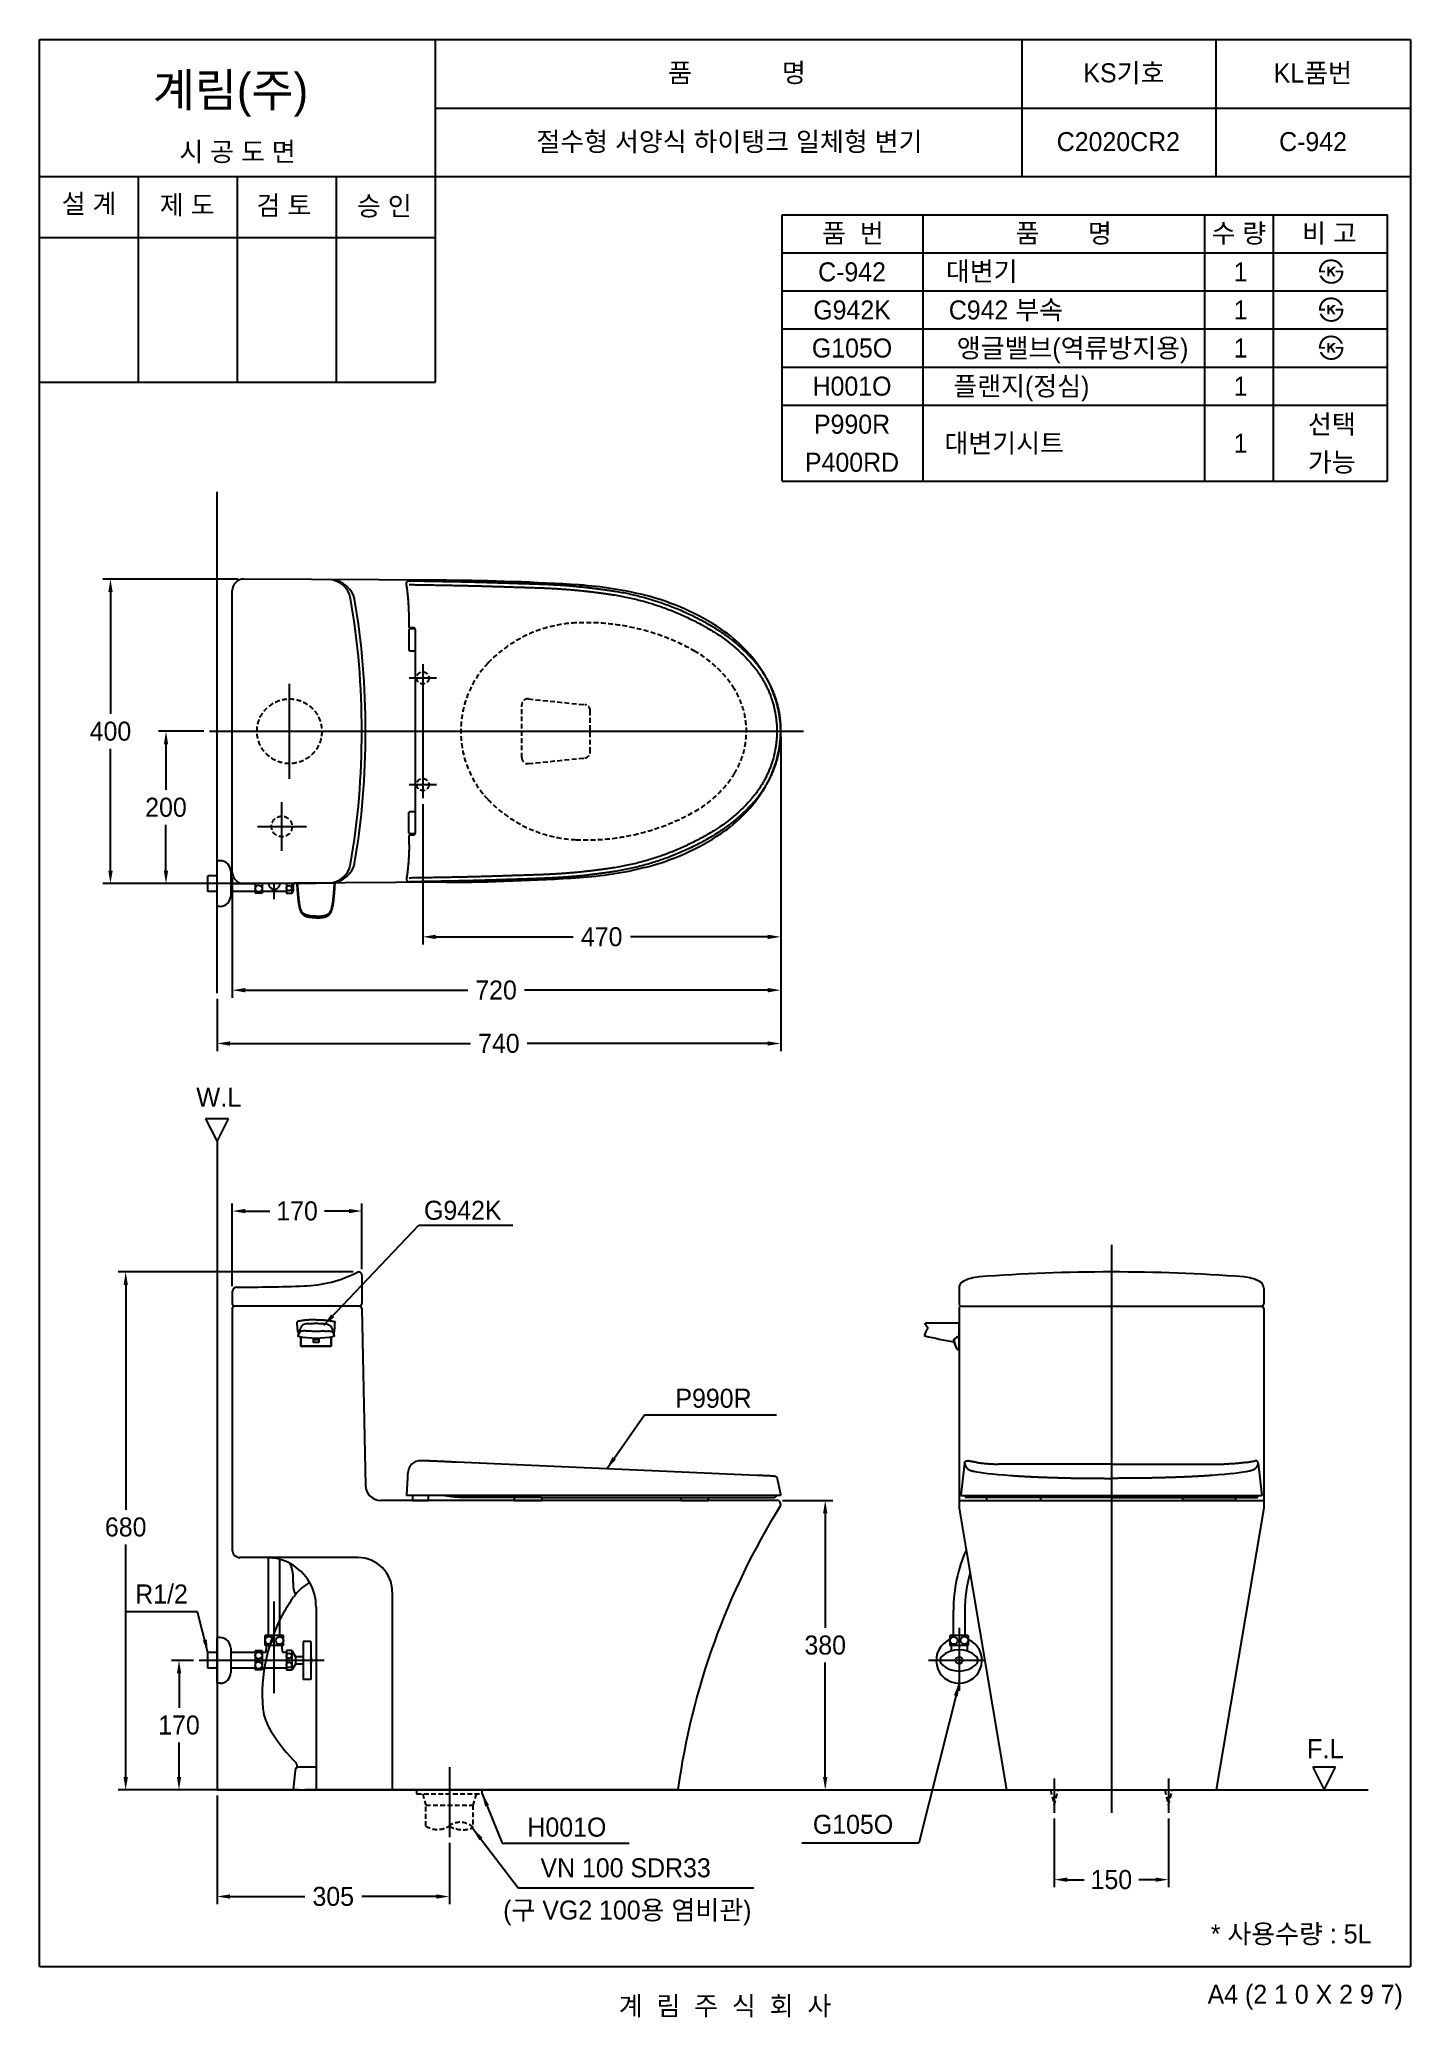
# Model space of a CAD drawing. Header units: millimetres. Extents: x 0 to 1800, y -67 to 2530.
import ezdxf
from ezdxf.enums import TextEntityAlignment as Align
from ezdxf.lldxf.tags import DXFTag

# ---------------------------------------------------------------- set-up
doc = ezdxf.new("R2010")
doc.units = ezdxf.units.MM
doc.linetypes.add('DASHED2', pattern=[9.525, 6.35, -3.175])
doc.layers.get('Defpoints').update_dxf_attribs({"color": 1})
for name, color, linetype in [('TEXT', 7, 'Continuous'), ('내부선 및 부속', 4, 'Continuous'), ('도각라인', 255, 'Continuous'), ('외형선', 3, 'Continuous'), ('점선', 6, 'DASHED2'), ('중심선', 1, 'DASHED'), ('치수선', 7, 'Continuous')]:
    doc.layers.add(name, color=color, linetype=linetype)
doc.styles.add('____', font='')
doc.styles.add('타이틀', font='H2GTRM.TTF', dxfattribs={"height": 25})
doc.styles.get('____').set_extended_font_data('굴림')
tags = doc.linetypes.add('DASHDOT', pattern=[70, 31, -13, 13, -13]).pattern_tags.tags
tags[10:11] = [DXFTag(74, 4), DXFTag(75, 0), DXFTag(340, '0'), DXFTag(46, 0.0), DXFTag(50, 0.0), DXFTag(44, 0.0), DXFTag(45, 0.0)]
tags[8:9] = [DXFTag(74, 4), DXFTag(75, 0), DXFTag(340, '0'), DXFTag(46, 0.0), DXFTag(50, 0.0), DXFTag(44, 0.0), DXFTag(45, 0.0)]
tags[6:7] = [DXFTag(74, 4), DXFTag(75, 0), DXFTag(340, '0'), DXFTag(46, 0.0), DXFTag(50, 0.0), DXFTag(44, 0.0), DXFTag(45, 0.0)]
tags[4:5] = [DXFTag(74, 4), DXFTag(75, 0), DXFTag(340, '0'), DXFTag(46, 0.0), DXFTag(50, 0.0), DXFTag(44, 0.0), DXFTag(45, 0.0)]
tags = doc.linetypes.add('DASHED', pattern=[25.72, 12.86, -12.86]).pattern_tags.tags
tags[6:7] = [DXFTag(74, 4), DXFTag(75, 0), DXFTag(340, '0'), DXFTag(46, 0.0), DXFTag(50, 0.0), DXFTag(44, 0.0), DXFTag(45, 0.0)]
tags[4:5] = [DXFTag(74, 4), DXFTag(75, 0), DXFTag(340, '0'), DXFTag(46, 0.0), DXFTag(50, 0.0), DXFTag(44, 0.0), DXFTag(45, 0.0)]
doc.dimstyles.new('MSADIM', dxfattribs={"dimtxt": 33, "dimasz": 17, "dimexe": 10, "dimexo": 7.5, "dimgap": 10, "dimtad": 0, "dimtih": 1, "dimtoh": 1, "dimdec": 0, "dimzin": 1, "dimdsep": 46, "dimtxsty": '____', "dimcen": 11.25, "dimadec": 0, "dimazin": 0, "dimtfac": 1, "dimtdec": 0, "dimtix": 1, "dimtmove": 0, "dimatfit": 3, "dimfxl": 1, "dimtolj": 1, "dimtzin": 1, "dimarcsym": 0})

msp = doc.modelspace()

# ---------------------------------------------------------------- texts
at = {"layer": 'TEXT', "style": '타이틀'}
for s, p in [('품             명', (915.7, 2486.4)), ('KS기호', (1423.8, 2486.3)), ('KL품번', (1671.8, 2486.1)), ('시 공 도 면', (259.9, 2382.7)), ('절수형 서양식 하이탱크 일체형 변기', (905.8, 2396)), ('C2020CR2', (1416.5, 2396)), ('C-942', (1672.1, 2396)), ('설 계', (65, 2314.6)), ('제 도', (193.8, 2312.9)), ('검 토', (320.8, 2312.3)), ('승 인', (452.7, 2311.4)), ('품  번', (1067.9, 2275.7)), ('품       명', (1344.8, 2275.7)), ('수 량', (1574.8, 2275.7)), ('비 고', (1693.6, 2275.7)), ('C-942', (1066.8, 2225)), ('대변기', (1237.1, 2225.6)), ('1', (1577, 2225)), ('G942K', (1066.8, 2175)), ('C942 부속', (1268.9, 2175)), ('1', (1577, 2175)), ('G105O', (1066.8, 2125)), ('앵글밸브(역류방지용)', (1356.4, 2125)), ('1', (1577, 2125)), ('H001O', (1066.8, 2075)), ('플랜지(정심)', (1289.1, 2075)), ('1', (1577, 2075)), ('P990R', (1066.8, 2025)), ('선택', (1696.8, 2025)), ('대변기시트', (1266.6, 2000)), ('1', (1577, 2000)), ('P400RD', (1066.8, 1975)), ('가능', (1696.8, 1975)), ('P990R', (884.9, 746.1)), ('G105O', (1068.1, 186.7)), ('* 사용수량 : 5L', (1643.3, 42.9)), ('계  림  주  식  회  사', (900, -51.7))]:
    msp.add_text(s, height=25, dxfattribs=at).set_placement(p, align=Align.MIDDLE_CENTER)
msp.add_text('계림(주)', height=44, dxfattribs=at).set_placement((148.7, 2441.8))
msp.add_text('A4 (2 1 0 X 2 9 7)', height=25, dxfattribs=at).set_placement((1790, -36.5), align=Align.MIDDLE_RIGHT)
at = {"layer": 'TEXT', "char_height": 25, "attachment_point": 1, "line_spacing_factor": 0.963855, "style": '타이틀'}
for s, insert, width in [('\\fﾱﾼﾸﾲ;W.L', (205.7, 1154), 248.993), ('\\A1;G942K', (504.8, 1005.4), 248.993), ('\\A1;R1/2', (125.6, 501.6), 248.993), ('{\\fﾱﾼﾸﾲ|b0|i0|c129|p0;F\\fﾱﾼﾸﾲ|b0|i0|c0|p0;.L}', (1664.1, 298.5), 248.993), ('\\A1;VN 100 SDR33', (657.7, 142.1), 379.657), ('\\A1;(구 VG2 100{\\fGulim|b0|i0|c129|p50;용 염비관)}', (608.8, 86.6), 379.657)]:
    msp.add_mtext(s, dxfattribs=dict(at, insert=insert, width=width))
at = {"layer": '치수선', "linetype": 'Continuous', "style": '타이틀'}
msp.add_text('H001O', height=25, dxfattribs=at).set_placement((692.4, 183), align=Align.MIDDLE_CENTER)

# ---------------------------------------------------------------- blocks, each defined once
blk = doc.blocks.new('*D6')
at = {"layer": 'Defpoints', "color": 0, "linetype": 'Continuous', "transparency": 16777216}
for p in [(419.1, 911.9), (113.1, 231.9), (348.1, 231.9)]:
    blk.add_point(p, dxfattribs=at)
at = {"layer": '치수선', "color": 0, "linetype": 'Continuous', "lineweight": -2, "transparency": 16777216}
for p, q in [((411.6, 911.9), (103.1, 911.9)), ((113.1, 894.9), (113.1, 599.7)), ((113.1, 248.9), (113.1, 554.1)), ((340.6, 231.9), (103.1, 231.9))]:
    blk.add_line(p, q, dxfattribs=at)
at = {"layer": '치수선', "color": 0, "linetype": 'Continuous', "transparency": 16777216}
for points in [[(110.3, 894.9), (116, 894.9), (113.1, 911.9)], [(110.3, 248.9), (116, 248.9), (113.1, 231.9)]]:
    blk.add_solid(points, dxfattribs=at)
at = {"layer": '치수선', "color": 0, "linetype": 'Continuous', "transparency": 16777216, "insert": (113.1, 576.9), "char_height": 25, "attachment_point": 5, "style": '____'}
blk.add_mtext('\\A1;680', dxfattribs=at)
blk = doc.blocks.new('*D2')
at = {"layer": 'Defpoints', "color": 0, "linetype": 'Continuous', "transparency": 16777216}
for p in [(423.1, 991.9), (253.1, 885.9), (423.1, 907.9)]:
    blk.add_point(p, dxfattribs=at)
at = {"layer": '치수선', "color": 0, "linetype": 'Continuous', "lineweight": -2, "transparency": 16777216}
for p, q in [((253.1, 893.4), (253.1, 1001.9)), ((270.1, 991.9), (302.2, 991.9)), ((406.1, 991.9), (374.1, 991.9)), ((423.1, 915.4), (423.1, 1001.9))]:
    blk.add_line(p, q, dxfattribs=at)
at = {"layer": '치수선', "color": 0, "linetype": 'Continuous', "transparency": 16777216}
for points in [[(270.1, 994.7), (270.1, 989), (253.1, 991.9)], [(406.1, 994.7), (406.1, 989), (423.1, 991.9)]]:
    blk.add_solid(points, dxfattribs=at)
at = {"layer": '치수선', "color": 0, "linetype": 'Continuous', "transparency": 16777216, "insert": (338.1, 991.9), "char_height": 25, "attachment_point": 5, "style": '____'}
blk.add_mtext('\\A1;170', dxfattribs=at)
blk = doc.blocks.new('*D7')
at = {"layer": 'Defpoints', "color": 0, "linetype": 'Continuous', "transparency": 16777216}
for p in [(968.1, 611.9), (838.1, 231.9), (1031.6, 231.9)]:
    blk.add_point(p, dxfattribs=at)
at = {"layer": '치수선', "color": 0, "linetype": 'Continuous', "lineweight": -2, "transparency": 16777216}
for p, q in [((975.6, 611.9), (1041.6, 611.9)), ((1031.6, 594.9), (1031.6, 444.7)), ((1031.6, 248.9), (1031.6, 399.1)), ((845.6, 231.9), (1041.6, 231.9))]:
    blk.add_line(p, q, dxfattribs=at)
at = {"layer": '치수선', "color": 0, "linetype": 'Continuous', "transparency": 16777216}
for points in [[(1028.7, 594.9), (1034.4, 594.9), (1031.6, 611.9)], [(1028.7, 248.9), (1034.4, 248.9), (1031.6, 231.9)]]:
    blk.add_solid(points, dxfattribs=at)
at = {"layer": '치수선', "color": 0, "linetype": 'Continuous', "transparency": 16777216, "insert": (1031.6, 421.9), "char_height": 25, "attachment_point": 5, "style": '____'}
blk.add_mtext('\\A1;380', dxfattribs=at)
blk = doc.blocks.new('*D8')
at = {"layer": 'Defpoints', "color": 0, "linetype": 'Continuous', "transparency": 16777216}
for p in [(268.2, 1821.7), (93.1, 1421.9), (268.2, 1421.9)]:
    blk.add_point(p, dxfattribs=at)
at = {"layer": '치수선', "color": 0, "linetype": 'Continuous', "lineweight": -2, "transparency": 16777216}
for p, q in [((260.7, 1821.7), (83.1, 1821.7)), ((93.1, 1804.7), (93.1, 1644.6)), ((93.1, 1438.9), (93.1, 1598.9)), ((260.7, 1421.9), (83.1, 1421.9))]:
    blk.add_line(p, q, dxfattribs=at)
at = {"layer": '치수선', "color": 0, "linetype": 'Continuous', "transparency": 16777216}
for points in [[(90.3, 1804.7), (96, 1804.7), (93.1, 1821.7)], [(90.3, 1438.9), (96, 1438.9), (93.1, 1421.9)]]:
    blk.add_solid(points, dxfattribs=at)
at = {"layer": '치수선', "color": 0, "linetype": 'Continuous', "transparency": 16777216, "insert": (93.1, 1621.8), "char_height": 25, "attachment_point": 5, "style": '____'}
blk.add_mtext('\\A1;400', dxfattribs=at)
blk = doc.blocks.new('*D9')
at = {"layer": 'Defpoints', "color": 0, "linetype": 'Continuous', "transparency": 16777216}
for p in [(973.1, 1621.8), (503.1, 1533.8), (973.1, 1351.9)]:
    blk.add_point(p, dxfattribs=at)
at = {"layer": '치수선', "color": 0, "linetype": 'Continuous', "lineweight": -2, "transparency": 16777216}
for p, q in [((973.1, 1614.3), (973.1, 1341.9)), ((503.1, 1526.3), (503.1, 1341.9)), ((520.1, 1351.9), (700.5, 1351.9)), ((956.1, 1351.9), (775.8, 1351.9))]:
    blk.add_line(p, q, dxfattribs=at)
at = {"layer": '치수선', "color": 0, "linetype": 'Continuous', "transparency": 16777216}
for points in [[(520.1, 1354.7), (520.1, 1349), (503.1, 1351.9)], [(956.1, 1354.7), (956.1, 1349), (973.1, 1351.9)]]:
    blk.add_solid(points, dxfattribs=at)
at = {"layer": '치수선', "color": 0, "linetype": 'Continuous', "transparency": 16777216, "insert": (738.1, 1351.9), "char_height": 25, "attachment_point": 5, "style": '____'}
blk.add_mtext('\\A1;470', dxfattribs=at)
blk = doc.blocks.new('*D10')
at = {"layer": 'Defpoints', "color": 0, "linetype": 'Continuous', "transparency": 16777216}
for p in [(973.1, 1621.8), (253.1, 1436.8), (973.1, 1281.9)]:
    blk.add_point(p, dxfattribs=at)
at = {"layer": '치수선', "color": 0, "linetype": 'Continuous', "lineweight": -2, "transparency": 16777216}
for p, q in [((973.1, 1614.3), (973.1, 1271.9)), ((253.1, 1429.3), (253.1, 1271.9)), ((270.1, 1281.9), (562.3, 1281.9)), ((956.1, 1281.9), (636.6, 1281.9))]:
    blk.add_line(p, q, dxfattribs=at)
at = {"layer": '치수선', "color": 0, "linetype": 'Continuous', "transparency": 16777216}
for points in [[(270.1, 1284.7), (270.1, 1279), (253.1, 1281.9)], [(956.1, 1284.7), (956.1, 1279), (973.1, 1281.9)]]:
    blk.add_solid(points, dxfattribs=at)
at = {"layer": '치수선', "color": 0, "linetype": 'Continuous', "transparency": 16777216, "insert": (599.4, 1281.9), "char_height": 25, "attachment_point": 5, "style": '____'}
blk.add_mtext('\\A1;720', dxfattribs=at)
blk = doc.blocks.new('*D3')
at = {"layer": 'Defpoints', "color": 0, "linetype": 'Continuous', "transparency": 16777216}
for p in [(1332.3, 201.9), (1482.3, 201.9), (1482.3, 114)]:
    blk.add_point(p, dxfattribs=at)
at = {"layer": '치수선', "color": 0, "linetype": 'Continuous', "lineweight": -2, "transparency": 16777216}
for p, q in [((1332.3, 194.4), (1332.3, 104)), ((1482.3, 194.4), (1482.3, 104)), ((1349.3, 114), (1371.4, 114)), ((1465.3, 114), (1443.2, 114))]:
    blk.add_line(p, q, dxfattribs=at)
at = {"layer": '치수선', "color": 0, "linetype": 'Continuous', "transparency": 16777216}
for points in [[(1349.3, 116.8), (1349.3, 111.2), (1332.3, 114)], [(1465.3, 116.8), (1465.3, 111.2), (1482.3, 114)]]:
    blk.add_solid(points, dxfattribs=at)
at = {"layer": '치수선', "color": 0, "linetype": 'Continuous', "transparency": 16777216, "insert": (1407.3, 114), "char_height": 25, "attachment_point": 5, "style": '____'}
blk.add_mtext('\\A1;150', dxfattribs=at)
blk = doc.blocks.new('*D4')
at = {"layer": 'Defpoints', "color": 0, "linetype": 'Continuous', "transparency": 16777216}
for p in [(233.1, 231.9), (538.1, 169.7), (538.1, 91.9)]:
    blk.add_point(p, dxfattribs=at)
at = {"layer": '치수선', "color": 0, "linetype": 'Continuous', "lineweight": -2, "transparency": 16777216}
for p, q in [((233.1, 224.4), (233.1, 81.9)), ((538.1, 162.2), (538.1, 81.9)), ((250.1, 91.9), (348.3, 91.9)), ((521.1, 91.9), (423, 91.9))]:
    blk.add_line(p, q, dxfattribs=at)
at = {"layer": '치수선', "color": 0, "linetype": 'Continuous', "transparency": 16777216}
for points in [[(250.1, 94.7), (250.1, 89), (233.1, 91.9)], [(521.1, 94.7), (521.1, 89), (538.1, 91.9)]]:
    blk.add_solid(points, dxfattribs=at)
at = {"layer": '치수선', "color": 0, "linetype": 'Continuous', "transparency": 16777216, "insert": (385.6, 91.9), "char_height": 25, "attachment_point": 5, "style": '____'}
blk.add_mtext('\\A1;305', dxfattribs=at)
blk = doc.blocks.new('*D5')
at = {"layer": 'Defpoints', "color": 0, "linetype": 'Continuous', "transparency": 16777216}
for p in [(209.5, 401.9), (183.1, 231.9), (233.1, 231.9)]:
    blk.add_point(p, dxfattribs=at)
at = {"layer": '치수선', "color": 0, "linetype": 'Continuous', "lineweight": -2, "transparency": 16777216}
for p, q in [((202, 401.9), (173.1, 401.9)), ((183.1, 384.9), (183.1, 339.7)), ((183.1, 248.9), (183.1, 294)), ((225.6, 231.9), (173.1, 231.9))]:
    blk.add_line(p, q, dxfattribs=at)
at = {"layer": '치수선', "color": 0, "linetype": 'Continuous', "transparency": 16777216}
for points in [[(180.3, 384.9), (186, 384.9), (183.1, 401.9)], [(180.3, 248.9), (186, 248.9), (183.1, 231.9)]]:
    blk.add_solid(points, dxfattribs=at)
at = {"layer": '치수선', "color": 0, "linetype": 'Continuous', "transparency": 16777216, "insert": (183.1, 316.9), "char_height": 25, "attachment_point": 5, "style": '____'}
blk.add_mtext('\\A1;170', dxfattribs=at)
blk = doc.blocks.new('*D11')
at = {"layer": 'Defpoints', "color": 0, "linetype": 'Continuous', "transparency": 16777216}
for p in [(233.1, 1278.1), (973.1, 1296.3), (233.1, 1211.9)]:
    blk.add_point(p, dxfattribs=at)
at = {"layer": '치수선', "color": 0, "linetype": 'Continuous', "lineweight": -2, "transparency": 16777216}
for p, q in [((973.1, 1288.8), (973.1, 1201.9)), ((233.1, 1270.6), (233.1, 1201.9)), ((250.1, 1211.9), (566, 1211.9)), ((956.1, 1211.9), (640.3, 1211.9))]:
    blk.add_line(p, q, dxfattribs=at)
at = {"layer": '치수선', "color": 0, "linetype": 'Continuous', "transparency": 16777216}
for points in [[(250.1, 1214.7), (250.1, 1209), (233.1, 1211.9)], [(956.1, 1214.7), (956.1, 1209), (973.1, 1211.9)]]:
    blk.add_solid(points, dxfattribs=at)
at = {"layer": '치수선', "color": 0, "linetype": 'Continuous', "transparency": 16777216, "insert": (603.1, 1211.9), "char_height": 25, "attachment_point": 5, "style": '____'}
blk.add_mtext('\\A1;740', dxfattribs=at)
blk = doc.blocks.new('*D12')
at = {"layer": 'Defpoints', "color": 0, "linetype": 'Continuous', "transparency": 16777216}
for p in [(166, 1621.8), (223.1, 1621.8), (283.1, 1421.8)]:
    blk.add_point(p, dxfattribs=at)
at = {"layer": '치수선', "color": 0, "linetype": 'Continuous', "lineweight": -2, "transparency": 16777216}
for p, q in [((215.6, 1621.8), (156, 1621.8)), ((166, 1604.8), (166, 1544.7)), ((166, 1438.8), (166, 1499)), ((275.6, 1421.8), (156, 1421.8))]:
    blk.add_line(p, q, dxfattribs=at)
at = {"layer": '치수선', "color": 0, "linetype": 'Continuous', "transparency": 16777216}
for points in [[(163.2, 1604.8), (168.8, 1604.8), (166, 1621.8)], [(163.2, 1438.8), (168.8, 1438.8), (166, 1421.8)]]:
    blk.add_solid(points, dxfattribs=at)
at = {"layer": '치수선', "color": 0, "linetype": 'Continuous', "transparency": 16777216, "insert": (166, 1521.9), "char_height": 25, "attachment_point": 5, "style": '____'}
blk.add_mtext('\\A1;200', dxfattribs=at)

# ---------------------------------------------------------------- dimensions: what is measured, and where the dimension line sits
at = {"layer": '치수선', "linetype": 'Continuous'}
for base, p1, p2, picture, middle in [((93.1, 1421.9), (268.2, 1821.7), (268.2, 1421.9), '*D8', (93.1, 1621.8)), ((166, 1621.8), (283.1, 1421.8), (223.1, 1621.8), '*D12', (166, 1521.9)), ((113.1, 231.9), (419.1, 911.9), (348.1, 231.9), '*D6', (113.1, 576.9)), ((183.1, 231.9), (209.5, 401.9), (233.1, 231.9), '*D5', (183.1, 316.9))]:
    dim = msp.add_linear_dim(base=base, p1=p1, p2=p2, angle=90, dimstyle='MSADIM', override={"dimtxt": 25}, dxfattribs=at)
    dim.commit()
    dim.dimension.update_dxf_attribs({"geometry": picture, "text_midpoint": middle, "dimtype": 160})
for base, p1, picture, middle in [((973.1, 1281.9), (253.1, 1436.8), '*D10', (599.4, 1281.9)), ((973.1, 1351.9), (503.1, 1533.8), '*D9', (738.1, 1351.9))]:
    dim = msp.add_linear_dim(base=base, p1=p1, p2=(973.1, 1621.8), dimstyle='MSADIM', override={"dimtxt": 25}, dxfattribs=at)
    dim.commit()
    dim.dimension.update_dxf_attribs({"geometry": picture, "text_midpoint": middle, "dimtype": 160})
for base, p1, p2, picture, middle in [((233.1, 1211.9), (973.1, 1296.3), (233.1, 1278.1), '*D11', (603.1, 1211.9)), ((423.1, 991.9), (253.1, 885.9), (423.1, 907.9), '*D2', (338.1, 991.9)), ((538.1, 91.9), (233.1, 231.9), (538.1, 169.7), '*D4', (385.6, 91.9)), ((1482.3, 114), (1332.3, 201.9), (1482.3, 201.9), '*D3', (1407.3, 114))]:
    dim = msp.add_linear_dim(base=base, p1=p1, p2=p2, dimstyle='MSADIM', override={"dimtxt": 25}, dxfattribs=at)
    dim.commit()
    dim.dimension.update_dxf_attribs({"geometry": picture, "text_midpoint": middle})
dim = msp.add_linear_dim(base=(1031.6, 231.9), p1=(968.1, 611.9), p2=(838.1, 231.9), angle=90, dimstyle='MSADIM', override={"dimtxt": 25}, dxfattribs=at)
dim.commit()
dim.dimension.update_dxf_attribs({"geometry": '*D7', "text_midpoint": (1031.6, 421.9)})

# ---------------------------------------------------------------- hatches: boundary and pattern name
at = {"layer": 'TEXT'}
for points in [[(1679.9, 2224.2), (1679.8, 2224.6), (1679.8, 2225), (1679.8, 2225.4), (1679.8, 2225.8), (1679.8, 2226.2), (1679.9, 2226.6), (1679.9, 2227), (1679.9, 2227.4), (1680, 2227.8), (1680, 2228.2), (1680.1, 2228.6), (1680.2, 2229), (1680.3, 2229.4), (1680.4, 2229.8), (1680.5, 2230.1), (1680.6, 2230.5), (1680.7, 2230.9), (1680.8, 2231.3), (1681, 2231.7), (1681.1, 2232), (1681.3, 2232.4), (1681.4, 2232.7), (1681.6, 2233.1), (1681.8, 2233.4), (1682, 2233.8), (1682.1, 2234.1), (1682.4, 2234.4), (1682.6, 2234.8), (1682.8, 2235.1), (1683, 2235.4), (1683.2, 2235.7), (1683.8, 2236.3), (1684, 2236.6), (1684.3, 2236.9), (1684.6, 2237.2), (1684.9, 2237.5), (1685.2, 2237.8), (1685.5, 2238), (1685.8, 2238.3), (1686.1, 2238.5), (1686.4, 2238.7), (1686.8, 2239), (1687.1, 2239.2), (1687.4, 2239.4), (1687.8, 2239.6), (1688.2, 2239.8), (1688.5, 2239.9), (1688.9, 2240.1), (1689.3, 2240.3), (1689.7, 2240.5), (1690.2, 2240.6), (1690.6, 2240.7), (1691, 2240.9), (1691.5, 2241), (1691.9, 2241.1), (1692.4, 2241.2), (1692.8, 2241.2), (1693.3, 2241.3), (1693.8, 2241.4), (1694.2, 2241.4), (1694.7, 2241.4), (1695.2, 2241.5), (1695.7, 2241.5), (1696.5, 2241.5), (1696.8, 2241.4), (1697.2, 2241.4), (1697.6, 2241.4), (1697.9, 2241.3), (1698.3, 2241.3), (1698.6, 2241.2), (1699, 2241.2), (1699.3, 2241.1), (1699.7, 2241), (1700, 2241), (1700.4, 2240.9), (1700.7, 2240.8), (1701, 2240.7), (1701.4, 2240.6), (1701.7, 2240.5), (1702, 2240.4), (1702.3, 2240.2), (1702.6, 2240.1), (1702.9, 2240), (1703.2, 2239.8), (1703.5, 2239.7), (1703.8, 2239.5), (1704.1, 2239.4), (1704.4, 2239.2), (1704.7, 2239), (1705, 2238.9), (1705.2, 2238.7), (1705.5, 2238.5), (1705.8, 2238.3), (1706.1, 2238.1), (1706.5, 2237.7), (1706.9, 2237.4), (1707.3, 2237), (1707.7, 2236.6), (1708, 2236.2), (1708.4, 2235.8), (1708.7, 2235.4), (1709.1, 2234.9), (1709.4, 2234.5), (1709.7, 2234), (1710, 2233.5), (1710.3, 2233), (1710.5, 2232.5), (1710.8, 2232), (1711, 2231.5), (1711.3, 2230.9), (1711.3, 2230.9), (1708.2, 2230.9), (1708.2, 2230.9), (1708.1, 2231.1), (1708, 2231.3), (1708, 2231.4), (1707.9, 2231.6), (1707.8, 2231.8), (1707.7, 2232), (1707.7, 2232.1), (1707.6, 2232.3), (1707.5, 2232.5), (1707.4, 2232.6), (1707.3, 2232.8), (1707.2, 2233), (1707.1, 2233.1), (1707, 2233.3), (1706.9, 2233.5), (1706.7, 2233.6), (1706.6, 2233.8), (1706.5, 2233.9), (1706.2, 2234.3), (1705.9, 2234.6), (1705.6, 2234.9), (1705.3, 2235.2), (1705, 2235.5), (1704.7, 2235.8), (1704.3, 2236.1), (1704.1, 2236.3), (1703.8, 2236.4), (1703.6, 2236.6), (1703.4, 2236.8), (1703.1, 2236.9), (1702.9, 2237.1), (1702.6, 2237.2), (1702.4, 2237.4), (1702.2, 2237.5), (1701.9, 2237.6), (1701.7, 2237.7), (1701.4, 2237.8), (1701.2, 2238), (1700.9, 2238.1), (1700.6, 2238.2), (1700.4, 2238.3), (1700.1, 2238.3), (1699.9, 2238.4), (1699.6, 2238.5), (1699.3, 2238.6), (1699.1, 2238.6), (1698.8, 2238.7), (1698.5, 2238.7), (1698.2, 2238.8), (1698, 2238.8), (1697.7, 2238.9), (1697.4, 2238.9), (1697.1, 2238.9), (1696.8, 2239), (1696.5, 2239), (1696.3, 2239), (1696, 2239), (1695.6, 2239), (1695.3, 2239), (1694.9, 2238.9), (1694.6, 2238.9), (1694.3, 2238.9), (1693.9, 2238.9), (1693.6, 2238.8), (1693.3, 2238.8), (1693, 2238.7), (1692.7, 2238.7), (1692.3, 2238.6), (1692, 2238.5), (1691.7, 2238.4), (1691.4, 2238.3), (1691.1, 2238.2), (1690.9, 2238.1), (1690.6, 2238), (1690.3, 2237.9), (1690, 2237.8), (1689.7, 2237.7), (1689.4, 2237.5), (1689.2, 2237.4), (1688.9, 2237.3), (1688.7, 2237.1), (1688.4, 2236.9), (1688.1, 2236.8), (1687.9, 2236.6), (1687.6, 2236.4), (1687.4, 2236.2), (1687.2, 2236), (1686.9, 2235.8), (1686.7, 2235.6), (1686.5, 2235.4), (1686.2, 2235.2), (1686, 2235), (1685.8, 2234.7), (1685.6, 2234.5), (1685.4, 2234.3), (1685.2, 2234), (1685, 2233.8), (1684.8, 2233.5), (1684.7, 2233.3), (1684.5, 2233), (1684.3, 2232.7), (1684.2, 2232.5), (1684, 2232.2), (1683.9, 2231.9), (1683.8, 2231.6), (1683.7, 2231.3), (1683.5, 2231.1), (1683.4, 2230.8), (1683.3, 2230.5), (1683.2, 2230.2), (1683.1, 2229.8), (1683, 2229.5), (1683, 2229.2), (1682.9, 2228.9), (1682.8, 2228.6), (1682.8, 2228.2), (1682.7, 2227.9), (1682.7, 2227.6), (1682.7, 2227.2), (1682.6, 2226.9), (1682.6, 2226.5), (1682.6, 2226.5), (1687.8, 2226.5), (1687.8, 2226.5), (1687.8, 2226.5), (1687.8, 2224.2), (1687.8, 2224.2), (1687.8, 2224.2), (1679.9, 2224.2)], [(1712, 2226.5), (1712, 2226.1), (1712, 2225.6), (1712, 2225.2), (1712, 2224.8), (1711.9, 2224.3), (1711.9, 2223.9), (1711.9, 2223.5), (1711.8, 2223.1), (1711.7, 2222.7), (1711.6, 2222.2), (1711.6, 2221.8), (1711.5, 2221.4), (1711.3, 2221), (1711.2, 2220.6), (1711.1, 2220.2), (1711, 2219.8), (1710.8, 2219.4), (1710.7, 2219), (1710.5, 2218.7), (1710.4, 2218.3), (1710.2, 2217.9), (1710, 2217.6), (1709.8, 2217.2), (1709.6, 2216.9), (1709.4, 2216.5), (1709.2, 2216.2), (1709, 2215.9), (1708.8, 2215.5), (1708.5, 2215.2), (1708.3, 2214.9), (1708, 2214.6), (1707.8, 2214.3), (1707.5, 2214), (1707.2, 2213.7), (1707, 2213.5), (1706.7, 2213.2), (1706.4, 2212.9), (1706.1, 2212.7), (1705.8, 2212.4), (1705.5, 2212.2), (1705.2, 2212), (1704.8, 2211.8), (1704.5, 2211.6), (1704.2, 2211.4), (1703.8, 2211.2), (1703.5, 2211), (1703.1, 2210.8), (1702.8, 2210.7), (1702.4, 2210.5), (1702.1, 2210.3), (1701.7, 2210.2), (1701.3, 2210.1), (1700.9, 2209.9), (1700.5, 2209.8), (1700.2, 2209.7), (1699.8, 2209.6), (1699.4, 2209.6), (1699, 2209.5), (1698.6, 2209.4), (1698.2, 2209.4), (1697.8, 2209.4), (1697.4, 2209.3), (1697, 2209.3), (1696.6, 2209.3), (1695.9, 2209.3), (1695.3, 2209.3), (1694.6, 2209.4), (1694, 2209.5), (1693.3, 2209.5), (1693, 2209.6), (1692.7, 2209.7), (1692.4, 2209.7), (1692.1, 2209.8), (1691.8, 2209.9), (1691.5, 2209.9), (1691.2, 2210), (1691, 2210.1), (1690.7, 2210.2), (1690.4, 2210.3), (1690.1, 2210.4), (1689.8, 2210.5), (1689.5, 2210.6), (1689.3, 2210.7), (1689, 2210.9), (1688.7, 2211), (1688.5, 2211.1), (1688.2, 2211.3), (1687.9, 2211.4), (1687.7, 2211.6), (1687.4, 2211.7), (1686.9, 2212), (1686.6, 2212.2), (1686.4, 2212.4), (1686.1, 2212.6), (1685.9, 2212.8), (1685.6, 2213), (1685.4, 2213.2), (1685.1, 2213.4), (1684.9, 2213.6), (1684.7, 2213.8), (1684.5, 2214.1), (1684.2, 2214.3), (1684, 2214.5), (1683.8, 2214.8), (1683.6, 2215), (1683.4, 2215.2), (1683.2, 2215.5), (1683, 2215.8), (1682.8, 2216), (1682.6, 2216.3), (1682.5, 2216.6), (1682.3, 2216.8), (1682.1, 2217.1), (1681.9, 2217.4), (1681.8, 2217.7), (1681.6, 2218), (1681.5, 2218.3), (1681.3, 2218.6), (1681, 2219.2), (1680.8, 2219.9), (1680.8, 2219.9), (1683.7, 2219.9), (1683.7, 2219.9), (1683.9, 2219.4), (1684.2, 2219), (1684.4, 2218.6), (1684.6, 2218.2), (1684.9, 2217.9), (1685.1, 2217.5), (1685.4, 2217.1), (1685.7, 2216.8), (1685.9, 2216.5), (1686.2, 2216.1), (1686.5, 2215.8), (1686.8, 2215.5), (1687.1, 2215.2), (1687.4, 2215), (1687.7, 2214.7), (1688, 2214.5), (1688.2, 2214.3), (1688.4, 2214.1), (1688.7, 2214), (1688.9, 2213.8), (1689.1, 2213.7), (1689.4, 2213.5), (1689.6, 2213.4), (1689.9, 2213.2), (1690.1, 2213.1), (1690.4, 2213), (1690.6, 2212.9), (1690.9, 2212.8), (1691.1, 2212.7), (1691.4, 2212.6), (1691.7, 2212.5), (1691.9, 2212.4), (1692.2, 2212.3), (1692.5, 2212.3), (1692.7, 2212.2), (1693, 2212.1), (1693.3, 2212.1), (1693.6, 2212), (1693.9, 2212), (1694.2, 2212), (1694.5, 2211.9), (1694.8, 2211.9), (1695.1, 2211.9), (1695.4, 2211.9), (1695.7, 2211.9), (1696, 2211.9), (1696.3, 2211.9), (1697.1, 2211.9), (1697.4, 2211.9), (1697.7, 2212), (1698, 2212), (1698.2, 2212), (1698.5, 2212), (1698.7, 2212.1), (1699, 2212.1), (1699.3, 2212.2), (1699.5, 2212.2), (1699.8, 2212.3), (1700, 2212.4), (1700.3, 2212.5), (1700.5, 2212.5), (1700.8, 2212.6), (1701, 2212.7), (1701.3, 2212.8), (1701.5, 2212.9), (1701.8, 2213), (1702, 2213.1), (1702.3, 2213.3), (1702.5, 2213.4), (1702.7, 2213.5), (1703, 2213.7), (1703.2, 2213.8), (1703.4, 2213.9), (1703.7, 2214.1), (1703.9, 2214.3), (1704.1, 2214.4), (1704.3, 2214.6), (1704.6, 2214.8), (1704.8, 2215), (1705.1, 2215.2), (1705.3, 2215.4), (1705.6, 2215.7), (1705.8, 2215.9), (1706, 2216.1), (1706.2, 2216.4), (1706.4, 2216.6), (1706.6, 2216.9), (1706.8, 2217.1), (1707, 2217.4), (1707.2, 2217.7), (1707.3, 2218), (1707.5, 2218.2), (1707.7, 2218.5), (1707.8, 2218.8), (1708, 2219.1), (1708.1, 2219.4), (1708.2, 2219.7), (1708.3, 2220), (1708.4, 2220.4), (1708.6, 2220.7), (1708.7, 2221), (1708.7, 2221.3), (1708.8, 2221.7), (1708.9, 2222), (1709, 2222.4), (1709, 2222.7), (1709.1, 2223.1), (1709.1, 2223.4), (1709.2, 2223.8), (1709.2, 2224.2), (1709.2, 2224.2), (1701.8, 2224.2), (1701.8, 2224.2), (1701.8, 2224.2), (1701.8, 2226.5), (1701.8, 2226.5), (1701.8, 2226.5), (1712, 2226.5)], [(1693.6, 2227.2), (1698.4, 2231.6), (1702.3, 2231.6), (1696.9, 2226.6), (1701.9, 2219.1), (1698.6, 2219.1), (1695, 2224.8), (1693.6, 2223.6), (1693.6, 2219.1), (1690.7, 2219.1), (1690.7, 2231.7), (1693.6, 2231.7)], [(1679.9, 2174.2), (1679.8, 2174.6), (1679.8, 2175), (1679.8, 2175.4), (1679.8, 2175.8), (1679.8, 2176.2), (1679.9, 2176.6), (1679.9, 2177), (1679.9, 2177.4), (1680, 2177.8), (1680, 2178.2), (1680.1, 2178.6), (1680.2, 2179), (1680.3, 2179.4), (1680.4, 2179.8), (1680.5, 2180.1), (1680.6, 2180.5), (1680.7, 2180.9), (1680.8, 2181.3), (1681, 2181.7), (1681.1, 2182), (1681.3, 2182.4), (1681.4, 2182.7), (1681.6, 2183.1), (1681.8, 2183.4), (1682, 2183.8), (1682.1, 2184.1), (1682.4, 2184.4), (1682.6, 2184.8), (1682.8, 2185.1), (1683, 2185.4), (1683.2, 2185.7), (1683.8, 2186.3), (1684, 2186.6), (1684.3, 2186.9), (1684.6, 2187.2), (1684.9, 2187.5), (1685.2, 2187.8), (1685.5, 2188), (1685.8, 2188.3), (1686.1, 2188.5), (1686.4, 2188.7), (1686.8, 2189), (1687.1, 2189.2), (1687.4, 2189.4), (1687.8, 2189.6), (1688.2, 2189.8), (1688.5, 2189.9), (1688.9, 2190.1), (1689.3, 2190.3), (1689.7, 2190.5), (1690.2, 2190.6), (1690.6, 2190.7), (1691, 2190.9), (1691.5, 2191), (1691.9, 2191.1), (1692.4, 2191.2), (1692.8, 2191.2), (1693.3, 2191.3), (1693.8, 2191.4), (1694.2, 2191.4), (1694.7, 2191.4), (1695.2, 2191.5), (1695.7, 2191.5), (1696.5, 2191.5), (1696.8, 2191.4), (1697.2, 2191.4), (1697.6, 2191.4), (1697.9, 2191.3), (1698.3, 2191.3), (1698.6, 2191.2), (1699, 2191.2), (1699.3, 2191.1), (1699.7, 2191), (1700, 2191), (1700.4, 2190.9), (1700.7, 2190.8), (1701, 2190.7), (1701.4, 2190.6), (1701.7, 2190.5), (1702, 2190.4), (1702.3, 2190.2), (1702.6, 2190.1), (1702.9, 2190), (1703.2, 2189.8), (1703.5, 2189.7), (1703.8, 2189.5), (1704.1, 2189.4), (1704.4, 2189.2), (1704.7, 2189), (1705, 2188.9), (1705.2, 2188.7), (1705.5, 2188.5), (1705.8, 2188.3), (1706.1, 2188.1), (1706.5, 2187.7), (1706.9, 2187.4), (1707.3, 2187), (1707.7, 2186.6), (1708, 2186.2), (1708.4, 2185.8), (1708.7, 2185.4), (1709.1, 2184.9), (1709.4, 2184.5), (1709.7, 2184), (1710, 2183.5), (1710.3, 2183), (1710.5, 2182.5), (1710.8, 2182), (1711, 2181.5), (1711.3, 2180.9), (1711.3, 2180.9), (1708.2, 2180.9), (1708.2, 2180.9), (1708.1, 2181.1), (1708, 2181.3), (1708, 2181.4), (1707.9, 2181.6), (1707.8, 2181.8), (1707.7, 2182), (1707.7, 2182.1), (1707.6, 2182.3), (1707.5, 2182.5), (1707.4, 2182.6), (1707.3, 2182.8), (1707.2, 2183), (1707.1, 2183.1), (1707, 2183.3), (1706.9, 2183.5), (1706.7, 2183.6), (1706.6, 2183.8), (1706.5, 2183.9), (1706.2, 2184.3), (1705.9, 2184.6), (1705.6, 2184.9), (1705.3, 2185.2), (1705, 2185.5), (1704.7, 2185.8), (1704.3, 2186.1), (1704.1, 2186.3), (1703.8, 2186.4), (1703.6, 2186.6), (1703.4, 2186.8), (1703.1, 2186.9), (1702.9, 2187.1), (1702.6, 2187.2), (1702.4, 2187.4), (1702.2, 2187.5), (1701.9, 2187.6), (1701.7, 2187.7), (1701.4, 2187.8), (1701.2, 2188), (1700.9, 2188.1), (1700.6, 2188.2), (1700.4, 2188.3), (1700.1, 2188.3), (1699.9, 2188.4), (1699.6, 2188.5), (1699.3, 2188.6), (1699.1, 2188.6), (1698.8, 2188.7), (1698.5, 2188.7), (1698.2, 2188.8), (1698, 2188.8), (1697.7, 2188.9), (1697.4, 2188.9), (1697.1, 2188.9), (1696.8, 2189), (1696.5, 2189), (1696.3, 2189), (1696, 2189), (1695.6, 2189), (1695.3, 2189), (1694.9, 2188.9), (1694.6, 2188.9), (1694.3, 2188.9), (1693.9, 2188.9), (1693.6, 2188.8), (1693.3, 2188.8), (1693, 2188.7), (1692.7, 2188.7), (1692.3, 2188.6), (1692, 2188.5), (1691.7, 2188.4), (1691.4, 2188.3), (1691.1, 2188.2), (1690.9, 2188.1), (1690.6, 2188), (1690.3, 2187.9), (1690, 2187.8), (1689.7, 2187.7), (1689.4, 2187.5), (1689.2, 2187.4), (1688.9, 2187.3), (1688.7, 2187.1), (1688.4, 2186.9), (1688.1, 2186.8), (1687.9, 2186.6), (1687.6, 2186.4), (1687.4, 2186.2), (1687.2, 2186), (1686.9, 2185.8), (1686.7, 2185.6), (1686.5, 2185.4), (1686.2, 2185.2), (1686, 2185), (1685.8, 2184.7), (1685.6, 2184.5), (1685.4, 2184.3), (1685.2, 2184), (1685, 2183.8), (1684.8, 2183.5), (1684.7, 2183.3), (1684.5, 2183), (1684.3, 2182.7), (1684.2, 2182.5), (1684, 2182.2), (1683.9, 2181.9), (1683.8, 2181.6), (1683.7, 2181.3), (1683.5, 2181.1), (1683.4, 2180.8), (1683.3, 2180.5), (1683.2, 2180.2), (1683.1, 2179.8), (1683, 2179.5), (1683, 2179.2), (1682.9, 2178.9), (1682.8, 2178.6), (1682.8, 2178.2), (1682.7, 2177.9), (1682.7, 2177.6), (1682.7, 2177.2), (1682.6, 2176.9), (1682.6, 2176.5), (1682.6, 2176.5), (1687.8, 2176.5), (1687.8, 2176.5), (1687.8, 2176.5), (1687.8, 2174.2), (1687.8, 2174.2), (1687.8, 2174.2), (1679.9, 2174.2)], [(1693.6, 2177.2), (1698.4, 2181.6), (1702.3, 2181.6), (1696.9, 2176.6), (1701.9, 2169.1), (1698.6, 2169.1), (1695, 2174.8), (1693.6, 2173.6), (1693.6, 2169.1), (1690.7, 2169.1), (1690.7, 2181.7), (1693.6, 2181.7)], [(1712, 2176.5), (1712, 2176.1), (1712, 2175.6), (1712, 2175.2), (1712, 2174.8), (1711.9, 2174.3), (1711.9, 2173.9), (1711.9, 2173.5), (1711.8, 2173.1), (1711.7, 2172.7), (1711.6, 2172.2), (1711.6, 2171.8), (1711.5, 2171.4), (1711.3, 2171), (1711.2, 2170.6), (1711.1, 2170.2), (1711, 2169.8), (1710.8, 2169.4), (1710.7, 2169), (1710.5, 2168.7), (1710.4, 2168.3), (1710.2, 2167.9), (1710, 2167.6), (1709.8, 2167.2), (1709.6, 2166.9), (1709.4, 2166.5), (1709.2, 2166.2), (1709, 2165.9), (1708.8, 2165.5), (1708.5, 2165.2), (1708.3, 2164.9), (1708, 2164.6), (1707.8, 2164.3), (1707.5, 2164), (1707.2, 2163.7), (1707, 2163.5), (1706.7, 2163.2), (1706.4, 2162.9), (1706.1, 2162.7), (1705.8, 2162.4), (1705.5, 2162.2), (1705.2, 2162), (1704.8, 2161.8), (1704.5, 2161.6), (1704.2, 2161.4), (1703.8, 2161.2), (1703.5, 2161), (1703.1, 2160.8), (1702.8, 2160.7), (1702.4, 2160.5), (1702.1, 2160.3), (1701.7, 2160.2), (1701.3, 2160.1), (1700.9, 2159.9), (1700.5, 2159.8), (1700.2, 2159.7), (1699.8, 2159.6), (1699.4, 2159.6), (1699, 2159.5), (1698.6, 2159.4), (1698.2, 2159.4), (1697.8, 2159.4), (1697.4, 2159.3), (1697, 2159.3), (1696.6, 2159.3), (1695.9, 2159.3), (1695.3, 2159.3), (1694.6, 2159.4), (1694, 2159.5), (1693.3, 2159.5), (1693, 2159.6), (1692.7, 2159.7), (1692.4, 2159.7), (1692.1, 2159.8), (1691.8, 2159.9), (1691.5, 2159.9), (1691.2, 2160), (1691, 2160.1), (1690.7, 2160.2), (1690.4, 2160.3), (1690.1, 2160.4), (1689.8, 2160.5), (1689.5, 2160.6), (1689.3, 2160.7), (1689, 2160.9), (1688.7, 2161), (1688.5, 2161.1), (1688.2, 2161.3), (1687.9, 2161.4), (1687.7, 2161.6), (1687.4, 2161.7), (1686.9, 2162), (1686.6, 2162.2), (1686.4, 2162.4), (1686.1, 2162.6), (1685.9, 2162.8), (1685.6, 2163), (1685.4, 2163.2), (1685.1, 2163.4), (1684.9, 2163.6), (1684.7, 2163.8), (1684.5, 2164.1), (1684.2, 2164.3), (1684, 2164.5), (1683.8, 2164.8), (1683.6, 2165), (1683.4, 2165.2), (1683.2, 2165.5), (1683, 2165.8), (1682.8, 2166), (1682.6, 2166.3), (1682.5, 2166.6), (1682.3, 2166.8), (1682.1, 2167.1), (1681.9, 2167.4), (1681.8, 2167.7), (1681.6, 2168), (1681.5, 2168.3), (1681.3, 2168.6), (1681, 2169.2), (1680.8, 2169.9), (1680.8, 2169.9), (1683.7, 2169.9), (1683.7, 2169.9), (1683.9, 2169.4), (1684.2, 2169), (1684.4, 2168.6), (1684.6, 2168.2), (1684.9, 2167.9), (1685.1, 2167.5), (1685.4, 2167.1), (1685.7, 2166.8), (1685.9, 2166.5), (1686.2, 2166.1), (1686.5, 2165.8), (1686.8, 2165.5), (1687.1, 2165.2), (1687.4, 2165), (1687.7, 2164.7), (1688, 2164.5), (1688.2, 2164.3), (1688.4, 2164.1), (1688.7, 2164), (1688.9, 2163.8), (1689.1, 2163.7), (1689.4, 2163.5), (1689.6, 2163.4), (1689.9, 2163.2), (1690.1, 2163.1), (1690.4, 2163), (1690.6, 2162.9), (1690.9, 2162.8), (1691.1, 2162.7), (1691.4, 2162.6), (1691.7, 2162.5), (1691.9, 2162.4), (1692.2, 2162.3), (1692.5, 2162.3), (1692.7, 2162.2), (1693, 2162.1), (1693.3, 2162.1), (1693.6, 2162), (1693.9, 2162), (1694.2, 2162), (1694.5, 2161.9), (1694.8, 2161.9), (1695.1, 2161.9), (1695.4, 2161.9), (1695.7, 2161.9), (1696, 2161.9), (1696.3, 2161.9), (1697.1, 2161.9), (1697.4, 2161.9), (1697.7, 2162), (1698, 2162), (1698.2, 2162), (1698.5, 2162), (1698.7, 2162.1), (1699, 2162.1), (1699.3, 2162.2), (1699.5, 2162.2), (1699.8, 2162.3), (1700, 2162.4), (1700.3, 2162.5), (1700.5, 2162.5), (1700.8, 2162.6), (1701, 2162.7), (1701.3, 2162.8), (1701.5, 2162.9), (1701.8, 2163), (1702, 2163.1), (1702.3, 2163.3), (1702.5, 2163.4), (1702.7, 2163.5), (1703, 2163.7), (1703.2, 2163.8), (1703.4, 2163.9), (1703.7, 2164.1), (1703.9, 2164.3), (1704.1, 2164.4), (1704.3, 2164.6), (1704.6, 2164.8), (1704.8, 2165), (1705.1, 2165.2), (1705.3, 2165.4), (1705.6, 2165.7), (1705.8, 2165.9), (1706, 2166.1), (1706.2, 2166.4), (1706.4, 2166.6), (1706.6, 2166.9), (1706.8, 2167.1), (1707, 2167.4), (1707.2, 2167.7), (1707.3, 2168), (1707.5, 2168.2), (1707.7, 2168.5), (1707.8, 2168.8), (1708, 2169.1), (1708.1, 2169.4), (1708.2, 2169.7), (1708.3, 2170), (1708.4, 2170.4), (1708.6, 2170.7), (1708.7, 2171), (1708.7, 2171.3), (1708.8, 2171.7), (1708.9, 2172), (1709, 2172.4), (1709, 2172.7), (1709.1, 2173.1), (1709.1, 2173.4), (1709.2, 2173.8), (1709.2, 2174.2), (1709.2, 2174.2), (1701.8, 2174.2), (1701.8, 2174.2), (1701.8, 2174.2), (1701.8, 2176.5), (1701.8, 2176.5), (1701.8, 2176.5), (1712, 2176.5)], [(1679.9, 2124.2), (1679.8, 2124.6), (1679.8, 2125), (1679.8, 2125.4), (1679.8, 2125.8), (1679.8, 2126.2), (1679.9, 2126.6), (1679.9, 2127), (1679.9, 2127.4), (1680, 2127.8), (1680, 2128.2), (1680.1, 2128.6), (1680.2, 2129), (1680.3, 2129.4), (1680.4, 2129.8), (1680.5, 2130.1), (1680.6, 2130.5), (1680.7, 2130.9), (1680.8, 2131.3), (1681, 2131.7), (1681.1, 2132), (1681.3, 2132.4), (1681.4, 2132.7), (1681.6, 2133.1), (1681.8, 2133.4), (1682, 2133.8), (1682.1, 2134.1), (1682.4, 2134.4), (1682.6, 2134.8), (1682.8, 2135.1), (1683, 2135.4), (1683.2, 2135.7), (1683.8, 2136.3), (1684, 2136.6), (1684.3, 2136.9), (1684.6, 2137.2), (1684.9, 2137.5), (1685.2, 2137.8), (1685.5, 2138), (1685.8, 2138.3), (1686.1, 2138.5), (1686.4, 2138.7), (1686.8, 2139), (1687.1, 2139.2), (1687.4, 2139.4), (1687.8, 2139.6), (1688.2, 2139.8), (1688.5, 2139.9), (1688.9, 2140.1), (1689.3, 2140.3), (1689.7, 2140.5), (1690.2, 2140.6), (1690.6, 2140.7), (1691, 2140.9), (1691.5, 2141), (1691.9, 2141.1), (1692.4, 2141.2), (1692.8, 2141.2), (1693.3, 2141.3), (1693.8, 2141.4), (1694.2, 2141.4), (1694.7, 2141.4), (1695.2, 2141.5), (1695.7, 2141.5), (1696.5, 2141.5), (1696.8, 2141.4), (1697.2, 2141.4), (1697.6, 2141.4), (1697.9, 2141.3), (1698.3, 2141.3), (1698.6, 2141.2), (1699, 2141.2), (1699.3, 2141.1), (1699.7, 2141), (1700, 2141), (1700.4, 2140.9), (1700.7, 2140.8), (1701, 2140.7), (1701.4, 2140.6), (1701.7, 2140.5), (1702, 2140.4), (1702.3, 2140.2), (1702.6, 2140.1), (1702.9, 2140), (1703.2, 2139.8), (1703.5, 2139.7), (1703.8, 2139.5), (1704.1, 2139.4), (1704.4, 2139.2), (1704.7, 2139), (1705, 2138.9), (1705.2, 2138.7), (1705.5, 2138.5), (1705.8, 2138.3), (1706.1, 2138.1), (1706.5, 2137.7), (1706.9, 2137.4), (1707.3, 2137), (1707.7, 2136.6), (1708, 2136.2), (1708.4, 2135.8), (1708.7, 2135.4), (1709.1, 2134.9), (1709.4, 2134.5), (1709.7, 2134), (1710, 2133.5), (1710.3, 2133), (1710.5, 2132.5), (1710.8, 2132), (1711, 2131.5), (1711.3, 2130.9), (1711.3, 2130.9), (1708.2, 2130.9), (1708.2, 2130.9), (1708.1, 2131.1), (1708, 2131.3), (1708, 2131.4), (1707.9, 2131.6), (1707.8, 2131.8), (1707.7, 2132), (1707.7, 2132.1), (1707.6, 2132.3), (1707.5, 2132.5), (1707.4, 2132.6), (1707.3, 2132.8), (1707.2, 2133), (1707.1, 2133.1), (1707, 2133.3), (1706.9, 2133.5), (1706.7, 2133.6), (1706.6, 2133.8), (1706.5, 2133.9), (1706.2, 2134.3), (1705.9, 2134.6), (1705.6, 2134.9), (1705.3, 2135.2), (1705, 2135.5), (1704.7, 2135.8), (1704.3, 2136.1), (1704.1, 2136.3), (1703.8, 2136.4), (1703.6, 2136.6), (1703.4, 2136.8), (1703.1, 2136.9), (1702.9, 2137.1), (1702.6, 2137.2), (1702.4, 2137.4), (1702.2, 2137.5), (1701.9, 2137.6), (1701.7, 2137.7), (1701.4, 2137.8), (1701.2, 2138), (1700.9, 2138.1), (1700.6, 2138.2), (1700.4, 2138.3), (1700.1, 2138.3), (1699.9, 2138.4), (1699.6, 2138.5), (1699.3, 2138.6), (1699.1, 2138.6), (1698.8, 2138.7), (1698.5, 2138.7), (1698.2, 2138.8), (1698, 2138.8), (1697.7, 2138.9), (1697.4, 2138.9), (1697.1, 2138.9), (1696.8, 2139), (1696.5, 2139), (1696.3, 2139), (1696, 2139), (1695.6, 2139), (1695.3, 2139), (1694.9, 2138.9), (1694.6, 2138.9), (1694.3, 2138.9), (1693.9, 2138.9), (1693.6, 2138.8), (1693.3, 2138.8), (1693, 2138.7), (1692.7, 2138.7), (1692.3, 2138.6), (1692, 2138.5), (1691.7, 2138.4), (1691.4, 2138.3), (1691.1, 2138.2), (1690.9, 2138.1), (1690.6, 2138), (1690.3, 2137.9), (1690, 2137.8), (1689.7, 2137.7), (1689.4, 2137.5), (1689.2, 2137.4), (1688.9, 2137.3), (1688.7, 2137.1), (1688.4, 2136.9), (1688.1, 2136.8), (1687.9, 2136.6), (1687.6, 2136.4), (1687.4, 2136.2), (1687.2, 2136), (1686.9, 2135.8), (1686.7, 2135.6), (1686.5, 2135.4), (1686.2, 2135.2), (1686, 2135), (1685.8, 2134.7), (1685.6, 2134.5), (1685.4, 2134.3), (1685.2, 2134), (1685, 2133.8), (1684.8, 2133.5), (1684.7, 2133.3), (1684.5, 2133), (1684.3, 2132.7), (1684.2, 2132.5), (1684, 2132.2), (1683.9, 2131.9), (1683.8, 2131.6), (1683.7, 2131.3), (1683.5, 2131.1), (1683.4, 2130.8), (1683.3, 2130.5), (1683.2, 2130.2), (1683.1, 2129.8), (1683, 2129.5), (1683, 2129.2), (1682.9, 2128.9), (1682.8, 2128.6), (1682.8, 2128.2), (1682.7, 2127.9), (1682.7, 2127.6), (1682.7, 2127.2), (1682.6, 2126.9), (1682.6, 2126.5), (1682.6, 2126.5), (1687.8, 2126.5), (1687.8, 2126.5), (1687.8, 2126.5), (1687.8, 2124.2), (1687.8, 2124.2), (1687.8, 2124.2), (1679.9, 2124.2)], [(1693.6, 2127.2), (1698.4, 2131.6), (1702.3, 2131.6), (1696.9, 2126.6), (1701.9, 2119.1), (1698.6, 2119.1), (1695, 2124.8), (1693.6, 2123.6), (1693.6, 2119.1), (1690.7, 2119.1), (1690.7, 2131.7), (1693.6, 2131.7)], [(1712, 2126.5), (1712, 2126.1), (1712, 2125.6), (1712, 2125.2), (1712, 2124.8), (1711.9, 2124.3), (1711.9, 2123.9), (1711.9, 2123.5), (1711.8, 2123.1), (1711.7, 2122.7), (1711.6, 2122.2), (1711.6, 2121.8), (1711.5, 2121.4), (1711.3, 2121), (1711.2, 2120.6), (1711.1, 2120.2), (1711, 2119.8), (1710.8, 2119.4), (1710.7, 2119), (1710.5, 2118.7), (1710.4, 2118.3), (1710.2, 2117.9), (1710, 2117.6), (1709.8, 2117.2), (1709.6, 2116.9), (1709.4, 2116.5), (1709.2, 2116.2), (1709, 2115.9), (1708.8, 2115.5), (1708.5, 2115.2), (1708.3, 2114.9), (1708, 2114.6), (1707.8, 2114.3), (1707.5, 2114), (1707.2, 2113.7), (1707, 2113.5), (1706.7, 2113.2), (1706.4, 2112.9), (1706.1, 2112.7), (1705.8, 2112.4), (1705.5, 2112.2), (1705.2, 2112), (1704.8, 2111.8), (1704.5, 2111.6), (1704.2, 2111.4), (1703.8, 2111.2), (1703.5, 2111), (1703.1, 2110.8), (1702.8, 2110.7), (1702.4, 2110.5), (1702.1, 2110.3), (1701.7, 2110.2), (1701.3, 2110.1), (1700.9, 2109.9), (1700.5, 2109.8), (1700.2, 2109.7), (1699.8, 2109.6), (1699.4, 2109.6), (1699, 2109.5), (1698.6, 2109.4), (1698.2, 2109.4), (1697.8, 2109.4), (1697.4, 2109.3), (1697, 2109.3), (1696.6, 2109.3), (1695.9, 2109.3), (1695.3, 2109.3), (1694.6, 2109.4), (1694, 2109.5), (1693.3, 2109.5), (1693, 2109.6), (1692.7, 2109.7), (1692.4, 2109.7), (1692.1, 2109.8), (1691.8, 2109.9), (1691.5, 2109.9), (1691.2, 2110), (1691, 2110.1), (1690.7, 2110.2), (1690.4, 2110.3), (1690.1, 2110.4), (1689.8, 2110.5), (1689.5, 2110.6), (1689.3, 2110.7), (1689, 2110.9), (1688.7, 2111), (1688.5, 2111.1), (1688.2, 2111.3), (1687.9, 2111.4), (1687.7, 2111.6), (1687.4, 2111.7), (1686.9, 2112), (1686.6, 2112.2), (1686.4, 2112.4), (1686.1, 2112.6), (1685.9, 2112.8), (1685.6, 2113), (1685.4, 2113.2), (1685.1, 2113.4), (1684.9, 2113.6), (1684.7, 2113.8), (1684.5, 2114.1), (1684.2, 2114.3), (1684, 2114.5), (1683.8, 2114.8), (1683.6, 2115), (1683.4, 2115.2), (1683.2, 2115.5), (1683, 2115.8), (1682.8, 2116), (1682.6, 2116.3), (1682.5, 2116.6), (1682.3, 2116.8), (1682.1, 2117.1), (1681.9, 2117.4), (1681.8, 2117.7), (1681.6, 2118), (1681.5, 2118.3), (1681.3, 2118.6), (1681, 2119.2), (1680.8, 2119.9), (1680.8, 2119.9), (1683.7, 2119.9), (1683.7, 2119.9), (1683.9, 2119.4), (1684.2, 2119), (1684.4, 2118.6), (1684.6, 2118.2), (1684.9, 2117.9), (1685.1, 2117.5), (1685.4, 2117.1), (1685.7, 2116.8), (1685.9, 2116.5), (1686.2, 2116.1), (1686.5, 2115.8), (1686.8, 2115.5), (1687.1, 2115.2), (1687.4, 2115), (1687.7, 2114.7), (1688, 2114.5), (1688.2, 2114.3), (1688.4, 2114.1), (1688.7, 2114), (1688.9, 2113.8), (1689.1, 2113.7), (1689.4, 2113.5), (1689.6, 2113.4), (1689.9, 2113.2), (1690.1, 2113.1), (1690.4, 2113), (1690.6, 2112.9), (1690.9, 2112.8), (1691.1, 2112.7), (1691.4, 2112.6), (1691.7, 2112.5), (1691.9, 2112.4), (1692.2, 2112.3), (1692.5, 2112.3), (1692.7, 2112.2), (1693, 2112.1), (1693.3, 2112.1), (1693.6, 2112), (1693.9, 2112), (1694.2, 2112), (1694.5, 2111.9), (1694.8, 2111.9), (1695.1, 2111.9), (1695.4, 2111.9), (1695.7, 2111.9), (1696, 2111.9), (1696.3, 2111.9), (1697.1, 2111.9), (1697.4, 2111.9), (1697.7, 2112), (1698, 2112), (1698.2, 2112), (1698.5, 2112), (1698.7, 2112.1), (1699, 2112.1), (1699.3, 2112.2), (1699.5, 2112.2), (1699.8, 2112.3), (1700, 2112.4), (1700.3, 2112.5), (1700.5, 2112.5), (1700.8, 2112.6), (1701, 2112.7), (1701.3, 2112.8), (1701.5, 2112.9), (1701.8, 2113), (1702, 2113.1), (1702.3, 2113.3), (1702.5, 2113.4), (1702.7, 2113.5), (1703, 2113.7), (1703.2, 2113.8), (1703.4, 2113.9), (1703.7, 2114.1), (1703.9, 2114.3), (1704.1, 2114.4), (1704.3, 2114.6), (1704.6, 2114.8), (1704.8, 2115), (1705.1, 2115.2), (1705.3, 2115.4), (1705.6, 2115.7), (1705.8, 2115.9), (1706, 2116.1), (1706.2, 2116.4), (1706.4, 2116.6), (1706.6, 2116.9), (1706.8, 2117.1), (1707, 2117.4), (1707.2, 2117.7), (1707.3, 2118), (1707.5, 2118.2), (1707.7, 2118.5), (1707.8, 2118.8), (1708, 2119.1), (1708.1, 2119.4), (1708.2, 2119.7), (1708.3, 2120), (1708.4, 2120.4), (1708.6, 2120.7), (1708.7, 2121), (1708.7, 2121.3), (1708.8, 2121.7), (1708.9, 2122), (1709, 2122.4), (1709, 2122.7), (1709.1, 2123.1), (1709.1, 2123.4), (1709.2, 2123.8), (1709.2, 2124.2), (1709.2, 2124.2), (1701.8, 2124.2), (1701.8, 2124.2), (1701.8, 2124.2), (1701.8, 2126.5), (1701.8, 2126.5), (1701.8, 2126.5), (1712, 2126.5)]]:
    msp.add_hatch(color=256, dxfattribs=at).paths.add_polyline_path(points, flags=0)

# ---------------------------------------------------------------- linework, layer by layer
at = {"layer": '내부선 및 부속', "linetype": 'Continuous'}
for p, q in [((491.1, 1757.7), (487.3, 1757.7)), ((487.3, 1485.8), (491.1, 1485.8)), ((221.1, 1411.5), (221.1, 1432)), ((233.1, 1432), (221.1, 1432)), ((237.1, 1451.8), (233.1, 1451.8)), ((251.1, 1437.8), (251.1, 1405.8)), ((253.9, 1432), (251.1, 1432)), ((233.1, 1411.5), (221.1, 1411.5)), ((283.1, 1411.5), (251.1, 1411.5)), ((283.1, 1421.9), (283.1, 1409.3)), ((336.1, 1421.8), (283.1, 1421.8)), ((292.1, 1409.3), (283.1, 1409.3)), ((292.1, 1422), (292.1, 1409.3)), ((324.1, 1411.5), (292.1, 1411.5)), ((300.6, 1421.8), (300.6, 1422.1)), ((315.6, 1421.7), (315.6, 1422.1)), ((324.1, 1422.2), (324.1, 1408.8)), ((331.1, 1408.8), (324.1, 1408.8)), ((331.1, 1422.2), (331.1, 1408.8)), ((333.2, 1412.1), (331.1, 1408.8)), ((333.2, 1422.3), (333.2, 1412.1)), ((338.1, 1422.4), (363.1, 1422.4)), ((343, 1422.4), (343.5, 1422.4)), ((388.1, 1422.4), (363.1, 1422.4)), ((237.1, 1391.8), (233.1, 1391.8)), ((1207.3, 844.6), (1163.9, 844.6)), ((1207.3, 844.6), (1163.9, 844.6)), ((1207.3, 844.9), (1207.3, 809.9)), ((1207.3, 844.6), (1207.3, 842.3)), ((1207.3, 842.3), (1207.3, 844.6)), ((1207.3, 841.3), (1207.3, 842.6)), ((1207.3, 842.6), (1207.3, 841.3)), ((1207.3, 841.8), (1207.3, 840.8)), ((1207.3, 840.8), (1207.3, 841.8)), ((1207.3, 839.4), (1207.3, 839.9)), ((1207.3, 839.9), (1207.3, 839.4)), ((1207.3, 810.4), (1207.3, 839.4)), ((1207.3, 839.4), (1207.3, 810.4)), ((343.1, 826.5), (343.1, 815)), ((343.6, 814.5), (382.6, 814.5)), ((359.6, 819.3), (359.6, 824.7)), ((359.6, 824.7), (359.6, 823.4)), ((359.6, 819.3), (359.6, 823.4)), ((359.6, 823.4), (366.6, 823.4)), ((366.6, 819.3), (359.6, 819.3)), ((366.6, 824.7), (366.6, 819.3)), ((366.6, 823.4), (366.6, 824.7)), ((366.6, 823.4), (366.6, 819.3)), ((383.1, 815), (383.1, 826.5)), ((1200.3, 822.4), (1200.3, 823.1)), ((1200.3, 823.1), (1200.3, 822.4)), ((1207.3, 818.8), (1207.3, 831)), ((1207.3, 831), (1207.3, 818.8)), ((1207.3, 809.9), (1207.3, 810.4)), ((1207.3, 809.9), (1207.3, 810.4)), ((942, 644.8), (547.6, 662.1)), ((1214.4, 660.8), (1209.6, 618.4)), ((1600.2, 660.8), (1605, 618.4)), ((489.8, 611.9), (510.8, 611.9)), ((973.1, 618.3), (549.5, 618.3)), ((623.2, 611.9), (659.8, 611.9)), ((658.9, 615.9), (933.3, 615.9)), ((841.8, 611.9), (878.4, 611.9)), ((1209.6, 618.3), (1605, 618.4)), ((1215.3, 618.3), (1215.3, 616.8)), ((1407.3, 615.9), (1216.3, 615.9)), ((1244.7, 611.9), (1313.1, 611.9)), ((1407.3, 615.9), (1598.3, 615.9)), ((1569.9, 611.9), (1501.5, 611.9)), ((1599.3, 618.3), (1599.3, 616.8)), ((418.1, 536.9), (298.1, 536.9)), ((300.6, 434.6), (300.6, 536.9)), ((315.6, 434.6), (315.6, 536.9)), ((363.1, 471.9), (363.1, 231.9)), ((463.1, 491.9), (463.1, 231.9)), ((1199.8, 467.7), (1199.8, 434.6)), ((1214.8, 467.7), (1214.8, 434.6)), ((237.1, 431.9), (233.1, 431.9)), ((251.1, 417.9), (251.1, 385.9)), ((320.1, 434.6), (296.1, 434.6)), ((296.1, 421.6), (296.1, 434.6)), ((320.1, 421.6), (296.1, 421.6)), ((298.1, 421.6), (296.6, 412.1)), ((319.6, 412.1), (318.1, 421.6)), ((320.1, 421.6), (320.1, 434.6)), ((346.1, 426.9), (346.1, 376.9)), ((356.1, 426.9), (346.1, 426.9)), ((356.1, 426.9), (356.1, 376.9)), ((1219.3, 434.6), (1195.3, 434.6)), ((1195.3, 434.6), (1195.3, 421.6)), ((1219.3, 421.6), (1195.3, 421.6)), ((1196.8, 421.6), (1196.8, 414.2)), ((1217.8, 421.6), (1217.8, 414.2)), ((1219.3, 434.6), (1219.3, 421.6)), ((221.1, 391.6), (221.1, 412.1)), ((233.1, 412.1), (221.1, 412.1)), ((233.1, 391.6), (221.1, 391.6)), ((283.1, 412.1), (251.1, 412.1)), ((283.1, 391.6), (251.1, 391.6)), ((283.1, 414.4), (283.1, 389.4)), ((292.1, 414.4), (283.1, 414.4)), ((292.1, 414.4), (292.1, 389.4)), ((296.6, 412.1), (292.1, 412.1)), ((324.1, 391.6), (292.1, 391.6)), ((324.1, 412.1), (319.6, 412.1)), ((331.1, 414.9), (324.1, 414.9)), ((324.1, 414.9), (324.1, 388.9)), ((331.1, 414.9), (331.1, 388.9)), ((331.1, 414.9), (336.1, 406.6)), ((336.1, 397.1), (331.1, 388.9)), ((336.1, 406.6), (336.1, 397.1)), ((346.1, 406.6), (336.1, 406.6)), ((346.1, 397.1), (336.1, 397.1)), ((237.1, 371.9), (233.1, 371.9)), ((292.1, 389.4), (283.1, 389.4)), ((331.1, 388.9), (324.1, 388.9)), ((356.1, 376.9), (346.1, 376.9)), ((363.1, 261.9), (340.7, 261.9))]:
    msp.add_line(p, q, dxfattribs=at)
for centre, radius in [((287.6, 1415.3), 4.5), ((327.6, 1415.8), 3.5), ((301.1, 428.3), 5), ((315.1, 428), 5), ((1200.4, 428), 5), ((1214.3, 428.3), 5), ((287.6, 408.4), 4.5), ((287.6, 395.4), 4.5), ((327.6, 407.9), 3.5), ((327.6, 395.9), 3.5), ((1207.3, 401.9), 4.5)]:
    msp.add_circle(centre, radius, dxfattribs=at)
for centre, radius, start, end in [((237.1, 1437.8), 14, 0, 90), ((237.1, 1405.8), 14, 270, 360), ((308.1, 1421.8), 7.5, 180.0532, 0.0539), ((343.6, 815), 0.5, 180.001, 270), ((1592.2, 2775.6), 1994.5, 257.5596, 258.6672), ((1228.1, 824.9), 27.3, 182.7383, 182.7402), ((1228.1, 824.9), 27.3, 182.8888, 201.9925), ((1216.3, 616.9), 1, 180, 270), ((1598.3, 616.9), 1, 270, 0), ((1394.8, 467.7), 194.9, 156.0438, 180), ((298.1, 471.9), 65, 87.7958, 90), ((298.1, 471.9), 65, 29.8644, 61.5187), ((418.1, 491.9), 45, 0, 90), ((389.7, 444.9), 69, 120.6438, 141.1976), ((298.1, 471.9), 65, 0, 29.8644), ((1394.8, 467.7), 179.9, 164.1346, 180), ((237.1, 417.9), 14, 0, 90), ((1207.3, 401.9), 30, 113.5784, 66.422), ((1207.3, 382.2), 33.6, 47.499, 132.501), ((349.7, 401.9), 7.84, 324.9654, 35.0346), ((1189.3, 401.9), 7, 132.501, 227.499), ((1207.3, 421.5), 33.6, 227.499, 312.501), ((1225.3, 401.9), 7, 312.501, 47.499), ((237.1, 385.9), 14, 270, 360), ((340.7, 256.9), 5, 90, 137.0618)]:
    msp.add_arc(centre, radius, start, end, dxfattribs=at)
at = {"layer": '내부선 및 부속', "linetype": 'Continuous', "extrusion": (0, 0, -1)}
for centre, radius, start, end in [((-343.6, 815), 0.5, 270, 0), ((-382.6, 815), 0.5, 180, 270), ((-1228.1, 824.9), 27.3, 357.2598, 357.2617), ((-1228.1, 824.9), 27.3, 338.0075, 357.1112)]:
    msp.add_arc(centre, radius, start, end, dxfattribs=at)
at = {"layer": '내부선 및 부속', "linetype": 'Continuous'}
for points, weights, knots in [([(481.8, 1815.4), (481.6, 1817), (482.7, 1818.2), (483.7, 1819.4), (485.3, 1819.4)], [1, 0.907059737904, 1, 0.907059737904, 1], [0, 0, 0, 0.5, 0.5, 1, 1, 1]), ([(486.8, 1727.2), (486.7, 1727.2), (488, 1727.2), (489.7, 1727.2), (493.5, 1727.2)], [0.948264024662, 0.949538378487, 1, 0.92994146884, 0.954692545326], [0, 0, 0, 0.418699, 0.418699, 1, 1, 1]), ([(939.1, 1705.2), (968.1, 1668.5), (968.1, 1621.8), (968.1, 1575), (939.1, 1538.3)], [1, 0.944423432902, 0.999999959022, 0.944423432902, 1], [0, 0, 0, 0.5, 0.5, 1, 1, 1]), ([(486.8, 1516.3), (486.7, 1516.3), (488, 1516.3), (489.7, 1516.3), (493.5, 1516.3)], [0.948264024662, 0.949538378487, 1, 0.92994146884, 0.954692545326], [0, 0, 0, 0.418699, 0.418699, 1, 1, 1]), ([(481.8, 1428.1), (481.6, 1426.5), (482.7, 1425.3), (483.7, 1424.1), (485.3, 1424.1)], [1, 0.907059737904, 1, 0.907059737904, 1], [0, 0, 0, 0.5, 0.5, 1, 1, 1]), ([(1214.5, 660.9), (1214.7, 662.5), (1216, 663.4), (1217.2, 664.3), (1218.7, 664)], [1, 0.914167556406, 1, 0.914167556406, 1], [0, 0, 0, 0.5, 0.5, 1, 1, 1]), ([(1600.1, 660.9), (1599.9, 662.5), (1598.6, 663.4), (1597.4, 664.3), (1595.9, 664)], [1, 0.914167556406, 1, 0.914167556406, 1], [0, 0, 0, 0.5, 0.5, 1, 1, 1]), ([(1331.3, 642), (1336.5, 641.8), (1341.8, 641.7), (1347.2, 641.6), (1352.7, 641.4), (1357.8, 641.3), (1362.8, 641.3), (1367.4, 641.2), (1372.1, 641.1), (1376.3, 641.1), (1380.6, 641), (1384.5, 641), (1388.5, 641), (1392.1, 641), (1395.7, 641), (1399, 640.9), (1402.2, 640.9), (1404.8, 640.9), (1407.3, 640.9)], [1, 0.999995659105, 1, 0.99999658158, 1, 0.999997636769, 1, 0.999998329207, 1, 0.99999874318, 1, 0.999999006279, 1, 0.999999208376, 1, 0.999999374151, 1, 0.999999614898, 1], [0, 0, 0, 0.138266, 0.138266, 0.281546, 0.281546, 0.414924, 0.414924, 0.536597, 0.536597, 0.648766, 0.648766, 0.752642, 0.752642, 0.847575, 0.847575, 0.932906, 0.932906, 1, 1, 1]), ([(1483.3, 642), (1478.1, 641.8), (1472.8, 641.7), (1467.4, 641.6), (1461.9, 641.4), (1456.8, 641.3), (1451.8, 641.3), (1447.2, 641.2), (1442.5, 641.1), (1438.3, 641.1), (1434, 641), (1430.1, 641), (1426.1, 641), (1422.5, 641), (1418.9, 641), (1415.6, 640.9), (1412.4, 640.9), (1409.9, 640.9), (1407.3, 640.9)], [1, 0.999995659105, 1, 0.99999658158, 1, 0.999997636769, 1, 0.999998329207, 1, 0.99999874318, 1, 0.999999006279, 1, 0.999999208376, 1, 0.999999374151, 1, 0.999999614898, 1], [0, 0, 0, 0.138266, 0.138266, 0.281546, 0.281546, 0.414924, 0.414924, 0.536597, 0.536597, 0.648766, 0.648766, 0.752642, 0.752642, 0.847575, 0.847575, 0.932906, 0.932906, 1, 1, 1])]:
    msp.add_rational_spline(points, weights, degree=2, knots=knots, dxfattribs=at)
for points, weights in [([(485.3, 1819.4), (517.4, 1818.9), (549.5, 1818.3)], [1, 0.99999695411, 1]), ([(485.2, 1770.4), (485.2, 1793), (481.8, 1815.4)], [1, 0.997221378608, 1]), ([(485.3, 1814.4), (517.3, 1813.9), (549.4, 1813.3)], [1, 0.99999695411, 1]), ([(664.9, 1809.8), (689.3, 1808.7), (713.5, 1806.2)], [1, 0.99959741719, 1]), ([(665.1, 1814.8), (689.6, 1813.7), (714, 1811.2)], [1, 0.99959741719, 1]), ([(754.9, 1800.8), (825.1, 1789.6), (885.5, 1752.2)], [1, 0.980395119628, 1]), ([(755.7, 1805.7), (826.9, 1794.4), (888.2, 1756.5)], [1, 0.980395119628, 1]), ([(486.8, 1756.2), (484.8, 1756.2), (484.8, 1754.2)], [1, 0.707443775007, 1]), ([(486.2, 1757.7), (485.2, 1757.7), (485.2, 1758.7)], [1, 0.707206904286, 1]), ([(493.5, 1754.7), (493.7, 1757.3), (491.1, 1757.7)], [1, 0.737410182477, 1]), ([(484.8, 1729.2), (484.8, 1727.2), (486.8, 1727.2)], [0.999999999069, 0.70761623639, 1]), ([(943, 1708.3), (973.1, 1670.3), (973.1, 1621.8)], [1, 0.944423432902, 0.999999959022]), ([(973.1, 1621.8), (973.1, 1573.2), (943, 1535.2)], [0.999999959022, 0.944423432902, 1]), ([(484.8, 1514.3), (484.8, 1516.3), (486.8, 1516.3)], [0.999999999069, 0.70761623639, 1]), ([(486.8, 1487.3), (484.8, 1487.3), (484.8, 1489.3)], [1, 0.707443775007, 1]), ([(485.2, 1484.8), (485.2, 1485.8), (486.2, 1485.8)], [1, 0.707206904286, 1]), ([(491.1, 1485.8), (493.7, 1486.2), (493.5, 1488.8)], [1, 0.737410182477, 1]), ([(885.5, 1491.3), (825.1, 1453.9), (754.9, 1442.7)], [1, 0.980395119628, 1]), ([(888.2, 1487), (826.9, 1449.1), (755.7, 1437.8)], [1, 0.980395119628, 1]), ([(485.2, 1473.1), (485.2, 1450.5), (481.8, 1428.1)], [1, 0.997221378608, 1]), ([(549.4, 1430.2), (517.3, 1429.6), (485.3, 1429.1)], [1, 0.99999695411, 1]), ([(713.5, 1437.3), (689.3, 1434.8), (664.9, 1433.7)], [1, 0.99959741719, 1]), ([(714, 1432.3), (689.6, 1429.9), (665.1, 1428.8)], [1, 0.99959741719, 1]), ([(341.1, 1422.4), (341.4, 1422.4), (341.7, 1422.4)], [1, 0.999996816794, 1]), ([(549.5, 1425.2), (517.4, 1424.6), (485.3, 1424.1)], [1, 0.99999695411, 1]), ([(1207.3, 840.8), (1207.3, 840.7), (1207.3, 840.6)], [1, 0.999996817717, 1]), ([(1207.3, 840.6), (1207.3, 840.7), (1207.3, 840.8)], [1, 0.999996816794, 1]), ([(1200.8, 823.6), (1200.8, 823.6), (1200.8, 823.6)], [0.920697541812, 0.920697168179, 0.920696794811]), ([(1200.8, 823.6), (1200.8, 823.6), (1200.8, 823.6)], [0.920696794811, 0.920697168179, 0.920697541812]), ([(1205.2, 810.1), (1201.2, 816.2), (1200.8, 823.5)], [1, 0.927005145971, 0.920756203014]), ([(1200.8, 823.5), (1201.2, 816.2), (1205.2, 810.1)], [0.920756203014, 0.927005145971, 1]), ([(1205.6, 809.9), (1205.3, 809.9), (1205.2, 810.1)], [1, 0.878082022013, 1]), ([(507.6, 663.9), (505.6, 664), (503.6, 664.1)], [1, 0.999995466787, 1]), ([(547.6, 662.1), (527.6, 663), (507.6, 663.9)], [1, 0.999999995809, 1]), ([(1214.6, 660.7), (1214.9, 659.9), (1215.2, 659)], [1, 0.999526828527, 1]), ([(1230.7, 661.8), (1224.7, 662.7), (1218.7, 664)], [1, 0.999574856367, 1]), ([(1230.7, 661.8), (1234.7, 661.2), (1238.8, 660.8)], [1, 0.999784940854, 1]), ([(1583.9, 661.8), (1579.9, 661.2), (1575.8, 660.8)], [1, 0.999784940854, 1]), ([(1583.9, 661.8), (1589.9, 662.7), (1595.9, 664)], [1, 0.999574856367, 1]), ([(1600, 660.7), (1599.8, 659.9), (1599.4, 659)], [1, 0.999526828527, 1]), ([(483.3, 645.5), (482.5, 631.9), (481.8, 618.3)], [1, 0.99999999674, 1]), ([(483.5, 648.4), (483.3, 647.1), (483.3, 645.7)], [1, 0.999320650007, 1]), ([(965.1, 643.8), (967.9, 643.7), (968.4, 640.9)], [1, 0.778958504917, 1]), ([(485.3, 618.3), (483.6, 618.3), (481.8, 618.3)], [1, 0.999999997672, 1]), ([(554.9, 615.9), (547.9, 615.9), (541, 616.9)], [1, 0.997681786771, 1]), ([(967.1, 617.9), (967.1, 615.9), (965.1, 615.9)], [1, 0.707106781521, 1]), ([(967.1, 618.4), (967.1, 618.1), (967.1, 617.9)], [1, 0.991444861512, 1])]:
    msp.add_rational_spline(points, weights, degree=2, dxfattribs=at)
for points, degree in [([(549.5, 1818.3), (572.6, 1817.8), (595.8, 1817.3), (618.9, 1816.1), (642, 1815.8), (665.1, 1814.8)], 5), ([(549.4, 1813.3), (572.5, 1812.8), (595.6, 1812.3), (618.7, 1811.1), (641.9, 1810.8), (664.9, 1809.8)], 5), ([(713.5, 1806.2), (721.8, 1805.3), (730.1, 1804.4), (738.4, 1803.2), (746.7, 1802.1), (754.9, 1800.8)], 5), ([(714, 1811.2), (722.4, 1810.3), (730.7, 1809.4), (739, 1808.1), (747.4, 1807.1), (755.7, 1805.7)], 5), ([(485.2, 1758.7), (485.2, 1764.6), (485.2, 1770.4)], 2), ([(484.8, 1754.2), (484.8, 1741.7), (484.8, 1729.2)], 2), ([(487.3, 1757.7), (486.7, 1757.7), (486.2, 1757.7)], 2), ([(493.1, 1756.2), (490, 1756.2), (486.8, 1756.2)], 2), ([(493.5, 1621.8), (493.5, 1688.2), (493.5, 1754.7)], 2), ([(493.5, 1621.8), (493.5, 1688.2), (493.5, 1754.7)], 2), ([(888.2, 1756.5), (900.6, 1748.8), (912.6, 1740.5), (923.4, 1730), (934, 1719.7), (943, 1708.3)], 5), ([(493.5, 1488.8), (493.5, 1555.3), (493.5, 1621.8)], 2), ([(493.5, 1488.8), (493.5, 1555.3), (493.5, 1621.8)], 2), ([(943, 1535.2), (934, 1523.8), (923.4, 1513.5), (912.6, 1503), (900.6, 1494.7), (888.2, 1487)], 5), ([(484.8, 1489.3), (484.8, 1501.8), (484.8, 1514.3)], 2), ([(485.2, 1473.1), (485.2, 1479), (485.2, 1484.8)], 2), ([(486.2, 1485.8), (486.7, 1485.8), (487.3, 1485.8)], 2), ([(493.1, 1487.3), (490, 1487.3), (486.8, 1487.3)], 2), ([(664.9, 1433.7), (641.9, 1432.7), (618.7, 1432.4), (595.6, 1431.2), (572.5, 1430.7), (549.4, 1430.2)], 5), ([(665.1, 1428.8), (642, 1427.7), (618.9, 1427.4), (595.8, 1426.2), (572.6, 1425.7), (549.5, 1425.2)], 5), ([(754.9, 1442.7), (746.7, 1441.4), (738.4, 1440.3), (730.1, 1439.1), (721.8, 1438.2), (713.5, 1437.3)], 5), ([(755.7, 1437.8), (747.4, 1436.4), (739, 1435.4), (730.7, 1434.2), (722.4, 1433.2), (714, 1432.3)], 5), ([(339.1, 1422.4), (341.1, 1422.4)], 1), ([(363.2, 1379), (363.2, 1379), (363.2, 1379), (363.1, 1379)], 3), ([(363.2, 1378.2), (363.2, 1378.2), (363.2, 1378.2), (363.2, 1378.2)], 3), ([(339.4, 832.1), (339.6, 831.7), (339.7, 831.2), (339.9, 830.8)], 3), ([(363.1, 849.2), (363.1, 849.2), (363.1, 849.2), (363.1, 849.2)], 3), ([(386.4, 830.8), (386.6, 831.2), (386.7, 831.7), (386.8, 832.1)], 3), ([(1207.3, 844.6), (1192.8, 844.6), (1178.4, 844.6), (1163.9, 844.6)], 3), ([(1207.3, 841.3), (1207.3, 842.3)], 1), ([(1207.3, 842.3), (1207.3, 841.3)], 1), ([(339.9, 830.1), (339.7, 829.5), (339.5, 828.8), (339.3, 828.2)], 3), ([(339.4, 828.4), (339.3, 828.1)], 1), ([(386.2, 827.1), (371, 823.8), (355.3, 823.8), (340.1, 827.1)], 3), ([(382.6, 814.5), (343.6, 814.5)], 1), ([(387, 828.2), (386.8, 828.8), (386.6, 829.5), (386.4, 830.1)], 3), ([(387, 828.1), (386.9, 828.4)], 1), ([(1200.3, 823.1), (1201.3, 823.8)], 1), ([(1201.3, 823.8), (1200.3, 823.1)], 1), ([(1200.3, 822), (1200.3, 823.1)], 1), ([(1200.3, 823.1), (1200.3, 822)], 1), ([(1200.3, 823.1), (1200.3, 821.5), (1200.3, 821.5), (1200.3, 823.1)], 3), ([(1200.3, 822.4), (1200.3, 819.1), (1200.3, 819.1), (1200.3, 822.4)], 3), ([(1200.9, 823.6), (1201.8, 824.2), (1202.7, 824.8), (1203.6, 825.4)], 3), ([(1203.6, 825.4), (1202.7, 824.8), (1201.8, 824.2), (1200.9, 823.6)], 3), ([(1202.7, 824.8), (1202.8, 824.9), (1202.8, 824.9), (1202.9, 824.9)], 3), ([(1202.9, 824.9), (1202.8, 824.9), (1202.8, 824.9), (1202.7, 824.8)], 3), ([(1202.9, 824.9), (1203.5, 825.4), (1204.2, 825.9), (1204.9, 826.4)], 3), ([(1204.9, 826.4), (1204.2, 825.9), (1203.5, 825.4), (1202.9, 824.9)], 3), ([(1204.5, 826.1), (1205.2, 826.6), (1205.8, 827), (1206.5, 827.5)], 3), ([(1206.5, 827.5), (1205.8, 827), (1205.2, 826.6), (1204.5, 826.1)], 3), ([(1204.9, 826.4), (1205.4, 826.7), (1205.8, 827), (1207.3, 828.1)], 3), ([(1206.5, 827.5), (1205.9, 827.1), (1205.4, 826.7), (1204.9, 826.4)], 3), ([(1205.2, 810.1), (1205.2, 810), (1205.4, 809.9), (1205.6, 809.9)], 3), ([(1205.6, 809.9), (1207.3, 809.9)], 1), ([(1207.3, 809.9), (1205.6, 809.9)], 1), ([(1205.6, 809.9), (1205.6, 809.9)], 1), ([(1215.2, 659), (1215.5, 657.9), (1216, 656.9), (1216.6, 655.8), (1217.2, 654.9), (1218, 654)], 5), ([(1218, 654), (1219.3, 652.6), (1221, 651.6), (1223, 651.1), (1224.9, 650.6), (1226.7, 650.2)], 5), ([(1226.7, 650.2), (1234.9, 648.4), (1251.2, 646.5), (1275.1, 644.7)], 3), ([(1238.8, 660.8), (1242.8, 660.3), (1246.8, 660), (1250.9, 659.7), (1254.9, 659.7), (1259, 659.7)], 5), ([(1407.3, 659.7), (1333.1, 659.7), (1259, 659.7)], 2), ([(1407.3, 659.7), (1481.5, 659.7), (1555.6, 659.7)], 2), ([(1587.9, 650.2), (1579.8, 648.4), (1563.4, 646.5), (1539.5, 644.7)], 3), ([(1575.8, 660.8), (1571.8, 660.3), (1567.8, 660), (1563.7, 659.7), (1559.7, 659.7), (1555.6, 659.7)], 5), ([(1596.6, 654), (1595.3, 652.6), (1593.6, 651.6), (1591.6, 651.1), (1589.7, 650.6), (1587.9, 650.2)], 5), ([(1599.4, 659), (1599.1, 657.9), (1598.6, 656.9), (1598, 655.8), (1597.4, 654.9), (1596.6, 654)], 5), ([(964, 643.8), (953, 644.3), (942, 644.8)], 2), ([(965.1, 643.8), (964.9, 643.8), (964.7, 643.7), (964.4, 643.8), (964.2, 643.8), (964, 643.8)], 5), ([(968.4, 640.9), (970.8, 629.6), (973.1, 618.3)], 2), ([(1275.1, 644.7), (1286.3, 643.9), (1297.6, 643.2), (1308.8, 642.8), (1320, 642.3), (1331.3, 642)], 5), ([(1539.5, 644.7), (1528.3, 643.9), (1517.1, 643.2), (1505.8, 642.8), (1494.6, 642.3), (1483.3, 642)], 5), ([(549.5, 618.3), (517.4, 618.3), (485.3, 618.3)], 2), ([(489.8, 618.3), (489.8, 615.1), (489.8, 611.9)], 2), ([(510.8, 611.9), (510.8, 615.1), (510.8, 618.3)], 2), ([(541, 616.9), (535.9, 617.6), (530.8, 618.3)], 2), ([(658.9, 615.9), (607.1, 615.9), (555.2, 615.9)], 2), ([(623.2, 615.9), (623.2, 613.9), (623.2, 611.9)], 2), ([(659.8, 611.9), (659.8, 613.9), (659.8, 615.9)], 2), ([(841.8, 615.9), (841.8, 613.9), (841.8, 611.9)], 2), ([(878.4, 611.9), (878.4, 613.9), (878.4, 615.9)], 2), ([(933.3, 615.9), (949.2, 615.9), (965.1, 615.9)], 2), ([(1223.3, 618.3), (1247.9, 618.3), (1272.6, 618.3)], 2), ([(1243.7, 611.9), (1243.7, 613.9), (1243.7, 615.9)], 2), ([(1314.1, 615.9), (1314.1, 613.9), (1314.1, 611.9)], 2), ([(1500.5, 615.9), (1500.5, 613.9), (1500.5, 611.9)], 2), ([(1570.9, 611.9), (1570.9, 613.9), (1570.9, 615.9)], 2)]:
    msp.add_open_spline(points, degree=degree, dxfattribs=at)
for points, knots in [([(885.5, 1752.2), (895.7, 1745.9), (905.3, 1739), (914.3, 1731), (923.3, 1723.1), (931.8, 1714.4), (939.1, 1705.2)], [0, 0, 0, 0, 0.5, 0.5, 0.5, 1, 1, 1, 1]), ([(939.1, 1538.3), (931.8, 1529.1), (923.3, 1520.5), (914.3, 1512.5), (905.3, 1504.5), (895.7, 1497.6), (885.5, 1491.3)], [0, 0, 0, 0, 0.5, 0.5, 0.5, 1, 1, 1, 1]), ([(342.6, 1386.8), (342.5, 1387), (342.3, 1387.6), (341.9, 1388.7), (341.6, 1390), (341.3, 1391.4), (341, 1392.8), (340.7, 1394.4), (340.5, 1396.1), (340.2, 1397.9), (340, 1399.5), (339.8, 1401.1), (339.7, 1402.7), (339.5, 1404.2), (339.4, 1405.5), (339.3, 1406.7), (339.2, 1407.7), (339.1, 1408.9), (339, 1410.3), (338.9, 1411.7), (338.7, 1413.4), (338.6, 1415), (338.6, 1416), (338.1, 1422.4)], [0.4443298, 0.4443298, 0.4443298, 0.4443298, 0.4589797, 0.4815827, 0.5048876, 0.5340935, 0.5618612, 0.5882393, 0.6241734, 0.6572529, 0.6876417, 0.7171131, 0.7462219, 0.7749699, 0.8035421, 0.8203491, 0.8398059, 0.8619119, 0.8866663, 0.9140683, 0.9441164, 0.9829258, 1, 1, 1, 1]), ([(363, 1379), (361.9, 1379.1), (359.4, 1379.1), (356.4, 1379.3), (353.9, 1379.7), (352.2, 1380), (350.4, 1380.5), (348.7, 1381.1), (347.1, 1382.1), (346, 1383.1), (345.1, 1384), (344.4, 1384.9), (343.7, 1386.2), (343.1, 1387.8), (342.5, 1389.7), (342.1, 1391.5), (341.6, 1394), (341.1, 1397.2), (340.5, 1402), (340, 1408.1), (339.4, 1415.1), (339.1, 1420), (339, 1422.4)], [0, 0, 0, 0, 0.058286, 0.126984, 0.155345, 0.186487, 0.218178, 0.249825, 0.281157, 0.313988, 0.328069, 0.344797, 0.370256, 0.402277, 0.436768, 0.469269, 0.500484, 0.563215, 0.63621, 0.750221, 0.875112, 1, 1, 1, 1]), ([(341.1, 1422.4), (341.1, 1422.4), (341, 1422.4), (340.9, 1422.4), (340.7, 1422.4), (340.6, 1422.4), (340.4, 1422.4), (340.3, 1422.4), (340.3, 1422.4), (340.2, 1422.4)], [0, 0, 0, 0, 0.009402, 0.174502, 0.339602, 0.504701, 0.669801, 0.8349, 1, 1, 1, 1]), ([(341.7, 1422.4), (342.6, 1422.4), (343.6, 1422.4), (344.7, 1422.4), (344.9, 1422.4), (345, 1422.4)], [0, 0, 0, 0, 0.851122, 0.851122, 1, 1, 1, 1]), ([(363.2, 1379), (364.4, 1379.1), (366.9, 1379.1), (369.9, 1379.3), (372.4, 1379.7), (374.1, 1380), (375.9, 1380.5), (377.6, 1381.1), (379.2, 1382.1), (380.3, 1383.1), (381.2, 1384), (381.8, 1384.9), (382.6, 1386.2), (383.2, 1387.8), (383.7, 1389.7), (384.2, 1391.5), (384.6, 1394), (385.2, 1397.2), (385.7, 1402), (386.3, 1408.1), (386.9, 1415.1), (387.2, 1420), (387.3, 1422.4)], [0, 0, 0, 0, 0.058286, 0.126984, 0.155345, 0.186487, 0.218178, 0.249825, 0.281157, 0.313988, 0.328069, 0.344797, 0.370256, 0.402277, 0.436768, 0.469269, 0.500484, 0.563215, 0.63621, 0.750221, 0.875112, 1, 1, 1, 1]), ([(384.6, 1422.4), (383.7, 1422.4), (382.7, 1422.4), (381.6, 1422.4), (381.4, 1422.4), (381.2, 1422.4)], [0, 0, 0, 0, 0.851122, 0.851122, 1, 1, 1, 1]), ([(383.7, 1386.8), (383.8, 1387), (384, 1387.6), (384.3, 1388.7), (384.7, 1390), (385, 1391.4), (385.3, 1392.8), (385.6, 1394.4), (385.8, 1396.1), (386.1, 1397.9), (386.3, 1399.5), (386.4, 1401.1), (386.6, 1402.7), (386.8, 1404.2), (386.9, 1405.5), (387, 1406.7), (387.1, 1407.7), (387.2, 1408.9), (387.3, 1410.3), (387.4, 1411.7), (387.5, 1413.4), (387.6, 1415), (387.7, 1416), (388.1, 1422.4)], [0.4443298, 0.4443298, 0.4443298, 0.4443298, 0.4589797, 0.4815827, 0.5048876, 0.5340935, 0.5618612, 0.5882393, 0.6241734, 0.6572529, 0.6876417, 0.7171131, 0.7462219, 0.7749699, 0.8035421, 0.8203491, 0.8398059, 0.8619119, 0.8866663, 0.9140683, 0.9441164, 0.9829258, 1, 1, 1, 1]), ([(351.4, 1378), (351.1, 1378.1), (350.5, 1378.3), (349.6, 1378.6), (348.8, 1379), (348.1, 1379.3), (347.7, 1379.6), (347.4, 1379.8), (347.2, 1379.9), (347.1, 1380), (346.9, 1380.1), (346.7, 1380.3), (346.4, 1380.6), (346, 1381), (345.5, 1381.4), (345.1, 1381.8), (344.8, 1382.2), (344.6, 1382.5), (344.4, 1382.7), (344.3, 1382.9), (344.2, 1383.1), (344, 1383.4), (343.8, 1383.7), (343.5, 1384.3), (343.3, 1384.8), (343, 1385.5), (342.8, 1386.1), (342.7, 1386.5), (342.6, 1386.8), (342.6, 1386.8)], [0, 0, 0, 0, 0.0222299, 0.0469701, 0.067678, 0.0842635, 0.0966476, 0.1036988, 0.1078024, 0.1116374, 0.1169672, 0.123791, 0.1321084, 0.145615, 0.1613721, 0.1756114, 0.187214, 0.1961913, 0.2024235, 0.2066269, 0.2114006, 0.2170501, 0.2286199, 0.2426598, 0.2581649, 0.2737612, 0.2894497, 0.3052534, 0.3063388, 0.3063388, 0.3063388, 0.3063388]), ([(363.1, 1376.9), (363, 1376.9), (362.3, 1376.9), (360.8, 1376.9), (359, 1377), (357.4, 1377.1), (356, 1377.2), (354.5, 1377.4), (353, 1377.7), (352, 1377.9), (351.4, 1378)], [0.8217137, 0.8217137, 0.8217137, 0.8217137, 0.8261667, 0.8558294, 0.8874181, 0.9082839, 0.9299476, 0.9524233, 0.9757561, 1, 1, 1, 1]), ([(363.1, 1376.9), (363.2, 1376.9), (364, 1376.9), (365.4, 1376.9), (367.3, 1377), (368.9, 1377.1), (370.3, 1377.2), (371.8, 1377.4), (373.3, 1377.7), (374.3, 1377.9), (374.8, 1378)], [0.8217137, 0.8217137, 0.8217137, 0.8217137, 0.8261667, 0.8558294, 0.8874181, 0.9082839, 0.9299476, 0.9524233, 0.9757561, 1, 1, 1, 1]), ([(374.9, 1378), (375.2, 1378.1), (375.8, 1378.3), (376.7, 1378.6), (377.5, 1379), (378.2, 1379.3), (378.6, 1379.6), (378.9, 1379.8), (379.1, 1379.9), (379.2, 1380), (379.4, 1380.1), (379.6, 1380.3), (379.9, 1380.6), (380.3, 1381), (380.8, 1381.4), (381.2, 1381.8), (381.5, 1382.2), (381.7, 1382.5), (381.9, 1382.7), (382, 1382.9), (382.1, 1383.1), (382.3, 1383.4), (382.5, 1383.7), (382.8, 1384.3), (383, 1384.8), (383.3, 1385.5), (383.5, 1386.1), (383.6, 1386.5), (383.7, 1386.8), (383.7, 1386.8)], [0, 0, 0, 0, 0.0222299, 0.0469701, 0.067678, 0.0842635, 0.0966476, 0.1036988, 0.1078024, 0.1116374, 0.1169672, 0.123791, 0.1321084, 0.145615, 0.1613721, 0.1756114, 0.187214, 0.1961913, 0.2024235, 0.2066269, 0.2114006, 0.2170501, 0.2286199, 0.2426598, 0.2581649, 0.2737612, 0.2894497, 0.3052534, 0.3063388, 0.3063388, 0.3063388, 0.3063388]), ([(339.1, 847), (339, 846.9), (338.8, 846.9), (338.7, 846.8), (338.6, 846.7), (338.4, 846.5), (338.4, 846.4), (338.3, 846.2), (338.3, 846.1), (338.2, 846), (338.2, 846), (338.2, 845.9)], [0, 0, 0, 0, 0.237659, 0.237659, 0.475331, 0.475331, 0.712783, 0.712783, 0.949763, 0.949763, 1, 1, 1, 1]), ([(339.2, 833.7), (339, 835.4), (338.6, 839.3), (338.3, 843.5), (338.2, 845.9)], [0, 0, 0, 0, 0.442055, 1, 1, 1, 1]), ([(352, 848.7), (351.2, 848.7), (350, 848.6), (348.3, 848.4), (346.9, 848.2), (345.8, 848.1), (344.8, 847.9), (343.8, 847.8), (343.1, 847.7), (342.7, 847.6), (342.4, 847.5), (342.1, 847.5), (341.8, 847.4), (341.4, 847.4), (341.1, 847.3), (340.6, 847.2), (339.8, 847.1), (339.4, 847), (339.1, 847)], [0, 0, 0, 0, 0.052077, 0.079256, 0.118311, 0.15774, 0.173361, 0.216285, 0.275506, 0.305429, 0.320433, 0.335454, 0.39566, 0.438725, 0.48183, 0.54653, 0.697587, 1, 1, 1, 1]), ([(339.2, 833.7), (339.2, 833.5), (339.2, 833.3), (339.3, 832.9), (339.3, 832.7), (339.4, 832.3), (339.4, 832.2), (339.4, 832.1)], [0, 0, 0, 0, 0.354271, 0.354271, 0.708349, 0.708349, 1, 1, 1, 1]), ([(374.7, 834.3), (374, 834.2), (372.7, 834.1), (370.9, 834.1), (369.4, 834), (368.2, 833.9), (367.3, 833.9), (365.5, 833.9), (362.6, 833.8), (358.6, 833.9), (354.6, 834.1), (351.3, 834.3), (348.7, 834.4), (346.7, 834.4), (345.1, 834.3), (343.7, 834.1), (342.6, 833.6), (341.4, 832.7), (340.3, 830.8), (339.7, 829.2), (339.3, 828.2)], [0, 0, 0, 0, 0.03254, 0.060086, 0.082794, 0.10074, 0.113954, 0.122461, 0.183904, 0.243695, 0.304852, 0.3665, 0.39496, 0.430193, 0.472938, 0.494052, 0.545318, 0.602868, 0.758065, 1, 1, 1, 1]), ([(352.3, 844.1), (351.8, 844), (350.9, 843.9), (349.6, 843.7), (348.5, 843.4), (347.5, 843.1), (346.4, 842.6), (345.4, 842.1), (344.7, 841.5), (344.2, 841), (343.6, 840.1), (343, 839.1), (342.5, 837.9), (341.9, 836.5), (341.3, 834.7), (340.7, 833), (340.2, 831.7), (340, 831.1), (339.9, 830.8)], [0, 0, 0, 0, 0.037522, 0.065664, 0.091243, 0.126714, 0.156176, 0.204966, 0.237518, 0.267619, 0.301217, 0.389954, 0.448544, 0.514855, 0.666436, 0.830013, 0.906039, 1, 1, 1, 1]), ([(363.1, 849.2), (362.2, 849.2), (360.8, 849.2), (358.9, 849.1), (357.5, 849.1), (356.1, 849), (354.7, 848.9), (353.4, 848.8), (352.5, 848.8), (352, 848.7)], [0, 0, 0, 0, 0.250709, 0.375955, 0.501094, 0.626167, 0.751076, 0.875691, 1, 1, 1, 1]), ([(352.3, 844.1), (352.8, 844.1), (353.8, 844.2), (355.2, 844.3), (356.7, 844.4), (358.5, 844.4), (360.6, 844.5), (363, 844.5), (365.4, 844.5), (367.5, 844.4), (369, 844.4), (370, 844.3), (371.1, 844.3), (372.5, 844.2), (373.6, 844.1), (374.2, 844)], [0, 0, 0, 0, 0.06665, 0.13441, 0.199231, 0.271379, 0.377734, 0.486818, 0.604544, 0.700374, 0.770019, 0.808292, 0.846579, 0.923223, 1, 1, 1, 1]), ([(363.1, 849.2), (364.3, 849.2), (366.8, 849.2), (369.8, 849.1), (372.3, 848.9), (374, 848.8), (375.8, 848.6), (377.5, 848.4), (379.1, 848.2), (380.2, 848.1), (381.1, 848), (381.7, 847.9), (382.4, 847.8), (383.1, 847.7), (383.6, 847.6), (384.1, 847.5), (384.5, 847.4), (385, 847.3), (385.6, 847.2), (386.2, 847.1), (386.7, 847), (387.1, 847), (387.2, 847)], [0, 0, 0, 0, 0.058286, 0.126984, 0.155345, 0.186487, 0.218178, 0.249825, 0.281157, 0.313988, 0.328069, 0.344797, 0.370256, 0.402277, 0.436768, 0.469269, 0.500484, 0.563215, 0.63621, 0.750221, 0.875112, 1, 1, 1, 1]), ([(374.2, 844), (374.7, 844), (375.6, 843.9), (376.9, 843.6), (378.4, 843.2), (379.6, 842.7), (380.7, 842.2), (381.5, 841.5), (382.6, 840.3), (383.5, 838.6), (384.5, 836.1), (385.3, 834), (385.9, 832), (386.3, 831.2), (386.4, 830.8)], [0, 0, 0, 0, 0.036197, 0.065728, 0.095998, 0.156829, 0.187649, 0.219006, 0.281499, 0.404256, 0.524886, 0.763254, 0.87214, 1, 1, 1, 1]), ([(374.7, 834.3), (375.1, 834.3), (376, 834.3), (377.7, 834.4), (379.7, 834.4), (381.6, 834.3), (382.9, 834), (383.8, 833.5), (384.6, 832.9), (385.5, 831.7), (386.2, 830.2), (386.7, 828.9), (387, 828.2)], [0, 0, 0, 0, 0.030694, 0.063736, 0.127649, 0.191548, 0.255554, 0.315432, 0.400382, 0.50776, 0.75545, 1, 1, 1, 1]), ([(386.8, 832.1), (386.9, 832.2), (386.9, 832.4), (387, 832.8), (387, 833), (387.1, 833.4), (387.1, 833.6), (387.1, 833.7)], [0, 0, 0, 0, 0.357905, 0.357905, 0.715892, 0.715892, 1, 1, 1, 1]), ([(387.1, 833.7), (387.3, 835.4), (387.7, 839.3), (387.9, 843.5), (388, 845.9)], [0, 0, 0, 0, 0.442081, 1, 1, 1, 1]), ([(387.2, 847), (387.3, 846.9), (387.4, 846.9), (387.6, 846.8), (387.7, 846.7), (387.9, 846.5), (387.9, 846.4), (388, 846.2), (388, 846.1), (388, 846), (388, 846), (388, 845.9)], [0, 0, 0, 0, 0.23766, 0.23766, 0.475334, 0.475334, 0.712788, 0.712788, 0.949769, 0.949769, 1, 1, 1, 1]), ([(1165.7, 837.7), (1165.4, 837.1), (1164.7, 835.8), (1163.7, 833.7), (1162.7, 831.5), (1162.1, 830), (1161.9, 829.2)], [0, 0, 0, 0, 0.213363, 0.483293, 0.750086, 1, 1, 1, 1]), ([(1163, 843.1), (1162.9, 843.3), (1162.9, 843.7), (1163.2, 844.4), (1163.6, 844.6), (1163.9, 844.6)], [0, 0, 0, 0, 0.5, 0.5, 1, 1, 1, 1]), ([(1163.9, 844.6), (1163.8, 844.6), (1163.7, 844.5), (1163.4, 844.4), (1163.2, 844.3), (1163.1, 844.1), (1163, 843.9), (1162.9, 843.8), (1162.9, 843.7), (1162.9, 843.5), (1163, 843.3), (1163, 843.1), (1163, 843.1)], [0, 0, 0, 0, 0.097097, 0.205787, 0.336628, 0.482695, 0.549813, 0.610938, 0.670475, 0.731755, 0.86271, 1, 1, 1, 1]), ([(1163.1, 843.1), (1163.2, 842.8), (1163.6, 842.2), (1164.3, 841.1), (1165, 840.3), (1165.3, 839.9), (1165.4, 839.8)], [0, 0, 0, 0, 0.206752, 0.568452, 0.927926, 1, 1, 1, 1]), ([(1165.4, 839.8), (1165.5, 839.7), (1165.7, 839.4), (1165.9, 838.8), (1165.9, 838.2), (1165.7, 837.9), (1165.7, 837.7)], [0, 0, 0, 0, 0.243654, 0.50007, 0.756448, 1, 1, 1, 1]), ([(1207.3, 842.3), (1207.3, 842.3), (1207.3, 842.2), (1207.3, 842.1), (1207.3, 842), (1207.3, 841.9), (1207.3, 841.8), (1207.3, 841.6), (1207.3, 841.5), (1207.3, 841.3), (1207.3, 841.3), (1207.3, 841.3)], [0, 0, 0, 0, 0.23766, 0.23766, 0.475334, 0.475334, 0.712788, 0.712788, 0.949769, 0.949769, 1, 1, 1, 1]), ([(1207.3, 841.8), (1207.3, 841.9), (1207.3, 842.1), (1207.3, 842.2), (1207.3, 842.3), (1207.3, 842.3)], [0, 0, 0, 0, 0.851122, 0.851122, 1, 1, 1, 1]), ([(1207.3, 842.3), (1207.3, 842.3), (1207.3, 842.2), (1207.3, 842.1), (1207.3, 841.9), (1207.3, 841.8)], [0, 0, 0, 0, 0.148878, 0.148878, 1, 1, 1, 1]), ([(1207.3, 842.3), (1207.3, 842.3), (1207.3, 842.2), (1207.3, 842.1), (1207.3, 842), (1207.3, 841.9), (1207.3, 841.8), (1207.3, 841.6), (1207.3, 841.5), (1207.3, 841.3), (1207.3, 841.3), (1207.3, 841.3)], [0, 0, 0, 0, 0.237659, 0.237659, 0.475331, 0.475331, 0.712783, 0.712783, 0.949763, 0.949763, 1, 1, 1, 1]), ([(1207.3, 829.1), (1207.3, 830.8), (1207.3, 834.6), (1207.3, 838.8), (1207.3, 841.3)], [0, 0, 0, 0, 0.442081, 1, 1, 1, 1]), ([(1207.3, 829.1), (1207.3, 830.8), (1207.3, 834.6), (1207.3, 838.8), (1207.3, 841.3)], [0, 0, 0, 0, 0.442055, 1, 1, 1, 1]), ([(1207.3, 839.6), (1207.3, 839.7), (1207.3, 839.8), (1207.3, 840.1), (1207.3, 840.2), (1207.3, 840.3), (1207.3, 840.4), (1207.3, 840.5), (1207.3, 840.6), (1207.3, 840.6), (1207.3, 840.6), (1207.3, 840.6)], [0, 0, 0, 0, 0.232716, 0.232716, 0.465412, 0.465412, 0.698422, 0.698422, 0.931977, 0.931977, 1, 1, 1, 1]), ([(1207.3, 840.6), (1207.3, 840.6), (1207.3, 840.6), (1207.3, 840.5), (1207.3, 840.4), (1207.3, 840.2), (1207.3, 840.1), (1207.3, 839.9), (1207.3, 839.8), (1207.3, 839.7), (1207.3, 839.6), (1207.3, 839.6)], [0, 0, 0, 0, 0.233964, 0.233964, 0.467943, 0.467943, 0.701673, 0.701673, 0.934872, 0.934872, 1, 1, 1, 1]), ([(1207.3, 839.6), (1207.3, 839), (1207.3, 837.8), (1207.3, 836), (1207.3, 834.2), (1207.3, 832.5), (1207.3, 830.8), (1207.3, 829.7), (1207.3, 829.1), (1207.3, 829.1)], [0, 0, 0, 0, 0.165658, 0.331316, 0.496974, 0.662632, 0.82829, 0.993948, 1, 1, 1, 1]), ([(1207.3, 829.1), (1207.3, 829.1), (1207.3, 829.7), (1207.3, 830.9), (1207.3, 832.6), (1207.3, 834.3), (1207.3, 836), (1207.3, 837.8), (1207.3, 839), (1207.3, 839.6)], [0, 0, 0, 0, 0.009402, 0.174502, 0.339602, 0.504701, 0.669801, 0.8349, 1, 1, 1, 1]), ([(339.3, 828.2), (339.3, 828.1), (339.3, 828), (339.3, 827.8), (339.4, 827.8), (339.4, 827.8)], [0, 0, 0, 0, 0.855723, 0.855723, 1, 1, 1, 1]), ([(340.1, 827.1), (340, 827.1), (339.9, 827.1), (339.7, 827.2), (339.6, 827.3), (339.5, 827.5), (339.4, 827.6), (339.4, 827.7), (339.4, 827.7), (339.4, 827.8)], [0, 0, 0, 0, 0.307428, 0.307428, 0.614768, 0.614768, 0.923628, 0.923628, 1, 1, 1, 1]), ([(339.9, 830.8), (339.9, 830.6), (339.9, 830.4), (339.9, 830.2), (339.9, 830.1), (339.9, 830.1)], [0, 0, 0, 0, 0.777965, 0.777965, 1, 1, 1, 1]), ([(343.1, 815), (343.1, 817.1), (343.1, 820.5), (343.1, 824.4), (343.1, 826.1), (343.1, 826.5)], [0, 0, 0, 0, 0.2361046, 0.3652605, 0.399606, 0.399606, 0.399606, 0.399606]), ([(383.1, 826.5), (383.1, 826.3), (383.1, 824.8), (383.1, 822.6), (383.1, 820.2), (383.1, 817.8), (383.1, 816.1), (383.1, 815)], [0.6003942, 0.6003942, 0.6003942, 0.6003942, 0.6198491, 0.7478804, 0.811249, 0.8746176, 1, 1, 1, 1]), ([(386.9, 827.8), (386.9, 827.7), (386.8, 827.6), (386.7, 827.4), (386.6, 827.3), (386.5, 827.2), (386.4, 827.1), (386.2, 827.1), (386.2, 827.1), (386.2, 827.1)], [0, 0, 0, 0, 0.313649, 0.313649, 0.627583, 0.627583, 0.937467, 0.937467, 1, 1, 1, 1]), ([(386.4, 830.1), (386.4, 830.3), (386.4, 830.4), (386.4, 830.7), (386.4, 830.7), (386.4, 830.8)], [0, 0, 0, 0, 0.779298, 0.779298, 1, 1, 1, 1]), ([(386.9, 827.8), (387, 827.9), (387, 828), (387, 828.2), (387, 828.2), (387, 828.2)], [0, 0, 0, 0, 0.867529, 0.867529, 1, 1, 1, 1]), ([(1161.9, 829.2), (1161.8, 829.1), (1161.8, 828.9), (1161.8, 828.6), (1161.9, 828.4), (1162, 828.2), (1162.3, 828), (1162.4, 827.9), (1162.6, 827.9)], [0, 0, 0, 0, 0.242913, 0.370325, 0.499637, 0.629004, 0.756569, 1, 1, 1, 1]), ([(1200.3, 823.1), (1200.5, 823.2), (1200.7, 823.4), (1200.9, 823.5), (1200.9, 823.5), (1200.9, 823.6)], [0, 0, 0, 0, 0.867529, 0.867529, 1, 1, 1, 1]), ([(1200.9, 823.6), (1200.7, 823.4), (1200.6, 823.3), (1200.4, 823.2), (1200.3, 823.1), (1200.3, 823.1)], [0, 0, 0, 0, 0.855723, 0.855723, 1, 1, 1, 1]), ([(1200.3, 822.4), (1200.3, 822.4), (1200.3, 822.5), (1200.3, 822.6), (1200.3, 822.7), (1200.3, 822.8), (1200.3, 822.9), (1200.3, 823.1), (1200.3, 823.1), (1200.3, 823.1)], [0, 0, 0, 0, 0.307428, 0.307428, 0.614768, 0.614768, 0.923628, 0.923628, 1, 1, 1, 1]), ([(1200.3, 823.1), (1200.3, 823), (1200.3, 822.9), (1200.3, 822.7), (1200.3, 822.6), (1200.3, 822.5), (1200.3, 822.5), (1200.3, 822.4), (1200.3, 822.4), (1200.3, 822.4)], [0, 0, 0, 0, 0.313649, 0.313649, 0.627583, 0.627583, 0.937467, 0.937467, 1, 1, 1, 1]), ([(1200.3, 822), (1200.3, 822), (1200.3, 822.1), (1200.3, 822.3), (1200.3, 822.3), (1200.3, 822.4)], [0, 0, 0, 0, 0.499494, 0.499494, 1, 1, 1, 1]), ([(1200.3, 822.4), (1200.3, 822.3), (1200.3, 822.3), (1200.3, 822.1), (1200.3, 822), (1200.3, 822)], [0, 0, 0, 0, 0.500506, 0.500506, 1, 1, 1, 1]), ([(1202.7, 824.8), (1202.6, 824.7), (1202.4, 824.6), (1202, 824.3), (1201.9, 824.2), (1201.6, 824), (1201.5, 824), (1201.4, 823.9), (1201.3, 823.8), (1201.3, 823.8), (1201.3, 823.8), (1201.3, 823.8)], [0, 0, 0, 0, 0.297967, 0.297967, 0.598684, 0.598684, 0.799316, 0.799316, 0.951361, 0.951361, 1, 1, 1, 1]), ([(1202.7, 824.8), (1202.6, 824.7), (1202.4, 824.6), (1202, 824.3), (1201.9, 824.2), (1201.6, 824), (1201.5, 824), (1201.4, 823.9), (1201.3, 823.8), (1201.3, 823.8), (1201.3, 823.8), (1201.3, 823.8)], [0, 0, 0, 0, 0.297764, 0.297764, 0.59828, 0.59828, 0.799005, 0.799005, 0.951038, 0.951038, 1, 1, 1, 1]), ([(1204.5, 826.1), (1204.3, 825.9), (1204, 825.8), (1203.7, 825.5), (1203.7, 825.5), (1203.6, 825.4)], [0, 0, 0, 0, 0.777965, 0.777965, 1, 1, 1, 1]), ([(1203.6, 825.4), (1203.8, 825.6), (1204.1, 825.8), (1204.4, 826), (1204.5, 826.1), (1204.5, 826.1)], [0, 0, 0, 0, 0.779298, 0.779298, 1, 1, 1, 1]), ([(503.6, 664.1), (502.2, 664.1), (499.5, 664.1), (494.7, 663.3), (489.3, 661), (485, 655.4), (483.8, 650.8), (483.5, 648.4)], [0, 0, 0, 0, 0.146093, 0.279997, 0.515438, 0.744272, 1, 1, 1, 1])]:
    msp.add_open_spline(points, degree=3, knots=knots, dxfattribs=at)
at = {"layer": '도각라인', "color": 7}
for p, q in [((0, 0), (0, 2530)), ((0, 2530), (1800, 2530)), ((520, 2080), (520, 2530)), ((1290, 2350), (1290, 2530)), ((1545, 2350), (1545, 2530)), ((1800, 2530), (1800, 0)), ((520, 2440), (1800, 2440)), ((0, 2350), (1800, 2350)), ((130, 2080), (130, 2350)), ((260, 2080), (260, 2350)), ((390, 2080), (390, 2350)), ((975, 1950), (975, 2300)), ((975, 2300), (1770, 2300)), ((1160, 1950), (1160, 2300)), ((1530, 1950), (1530, 2300)), ((1620, 1950), (1620, 2300)), ((1770, 1950), (1770, 2300)), ((0, 2270), (520, 2270)), ((975, 2250), (1770, 2250)), ((975, 2200), (1770, 2200)), ((975, 2150), (1770, 2150)), ((0, 2080), (520, 2080)), ((975, 2100), (1770, 2100)), ((975, 2050), (1770, 2050)), ((975, 1950), (1770, 1950)), ((0, 0), (1800, 0))]:
    msp.add_line(p, q, dxfattribs=at)
at = {"layer": '외형선', "linetype": 'Continuous'}
for p, q in [((233.1, 1278.1), (233.1, 1936.1)), ((534.2, 1820), (268.2, 1821.7)), ((253.1, 1436.8), (253.1, 1806.7)), ((251.1, 1421.8), (206.1, 1421.8)), ((251.1, 1421.8), (283.1, 1421.8)), ((534.2, 1423.5), (268.2, 1421.9)), ((248.1, 1113.1), (218.1, 1113.1)), ((218.1, 1113.1), (233.1, 1083.1)), ((233.1, 1083.1), (248.1, 1113.1)), ((233.1, 1083.1), (233.1, 231.9)), ((253.1, 885.9), (253.1, 869.9)), ((423.1, 907.9), (423.1, 869.9)), ((1207.3, 890.6), (1207.3, 869.9)), ((1607.3, 890.6), (1607.3, 869.9)), ((253.1, 863.9), (253.1, 546.9)), ((420.1, 866.9), (256.1, 866.9)), ((423.1, 863.9), (428.1, 631.4)), ((1207.3, 863.9), (1207.3, 601.9)), ((1210.3, 866.9), (1604.3, 866.9)), ((1607.3, 863.9), (1607.3, 601.9)), ((968.1, 611.9), (448.1, 611.9)), ((1207.3, 611.9), (1607.3, 611.9)), ((1207.3, 601.9), (1269.8, 231.9)), ((1607.3, 601.9), (1544.8, 231.9)), ((298.1, 536.9), (263.1, 536.9)), ((233.1, 371.9), (233.1, 431.9)), ((1701.7, 261.9), (1671.7, 261.9)), ((1671.7, 261.9), (1686.7, 231.9)), ((1686.7, 231.9), (1701.7, 261.9)), ((335.8, 257.4), (333.1, 231.9)), ((233.1, 231.9), (1744.6, 231.9)), ((838.1, 231.9), (348.1, 231.9)), ((1269.8, 231.9), (1544.8, 231.9)), ((1269.8, 231.9), (1544.8, 231.9))]:
    msp.add_line(p, q, dxfattribs=at)
for centre, radius, start, end in [((268.1, 1806.7), 15, 89.6448, 180), ((378.9, 1791), 30, 9.8274, 89.6448), ((380.2, 1786), 35, 22.7297, 91.7358), ((515.6, -1179.9), 3000, 86.3094, 89.6448), ((-576.9, 1625.4), 1000, 359.7903, 9.8274), ((394, 1791.8), 20, 9.7241, 22.7297), ((-576.9, 1625.4), 1005, 359.7903, 9.7241), ((677.9, 1334.8), 480, 75.8928, 86.3094), ((716.9, 1490), 320, 56.179, 75.8928), ((789.2, 1598), 190, 31.9805, 56.179), ((823.2, 1619.2), 150, 0.9876, 31.9965), ((-576.9, 1618.1), 1000, 350.1726, 0.2097), ((-576.9, 1618.1), 1005, 350.2759, 0.2097), ((823.2, 1624.3), 150, 328.0035, 359.0124), ((789.2, 1645.5), 190, 303.821, 328.0195), ((716.9, 1753.5), 320, 284.1072, 303.821), ((268.1, 1436.8), 15, 180, 270.3552), ((378.9, 1452.5), 30, 270.3552, 350.1726), ((380.2, 1457.5), 35, 268.2642, 337.2703), ((394, 1451.7), 20, 337.2703, 350.2759), ((515.6, 4423.4), 3000, 270.3552, 273.6906), ((677.9, 1908.7), 480, 273.6906, 284.1072), ((341.1, 1063.4), 170, 271.9917, 296.6567), ((419.1, 907.9), 4, 0, 116.6567), ((259.1, 885.9), 6, 90, 180), ((254.2, 3561.9), 2670, 270.106, 271.9917), ((256.1, 869.9), 3, 180, 270), ((256.1, 863.9), 3, 90, 180), ((420.1, 869.9), 3, 270, 0), ((420.1, 863.9), 3, 1.2333, 90), ((1210.3, 869.9), 3, 180, 270), ((1210.3, 863.9), 3, 90, 180), ((1604.3, 869.9), 3, 270, 0), ((1604.3, 863.9), 3, 0, 90), ((448.1, 631.9), 20, 181.2333, 270), ((1779.3, 102.9), 950, 148.143, 172.1989), ((968.1, 606.9), 5, 326.7964, 90), ((263.1, 546.9), 10, 180, 270), ((298.1, 471.9), 65, 74.3815, 90), ((298.1, 471.9), 65, 61.5187, 74.3815), ((283.2, 509.3), 50, 354.3403, 23.1474), ((362.8, 501.5), 30, 174.3403, 206.42), ((511.4, 357.3), 219, 144.2627, 150.6935), ((389.7, 444.9), 69, 141.1976, 144.2627), ((511.4, 357.3), 219, 150.6935, 184.8417), ((343, 343), 50, 184.8417, 197.5607), ((380.2, 354.8), 89, 197.5607, 212.1699), ((498.7, 429.3), 229, 212.1699, 225.0555), ((340.7, 256.9), 5, 137.0618, 174.1154), ((333.4, 263.7), 5, 317.0618, 45.0555)]:
    msp.add_arc(centre, radius, start, end, dxfattribs=at)
at = {"layer": '외형선'}
for centre, radius, start, end in [((1407.2, -1413.1), 2325, 89.9986, 94.2836), ((1407.4, -1413.1), 2325, 85.7164, 90.0014), ((1217.3, 890.6), 10, 116.9416, 180), ((1237.7, 850.5), 55, 94.2836, 116.9416), ((1576.9, 850.5), 55, 63.0584, 85.7164), ((1597.3, 890.6), 10, 0, 63.0584)]:
    msp.add_arc(centre, radius, start, end, dxfattribs=at)
at = {"layer": '점선'}
for p, q in [((641.9, 1664.2), (715.9, 1656.7)), ((633.1, 1587.3), (633.1, 1656.3)), ((723.1, 1594.8), (723.1, 1648.8)), ((641.9, 1579.3), (715.9, 1586.8)), ((495.1, 231.9), (495.1, 226.9)), ((495.1, 226.9), (581.1, 226.9)), ((503.1, 226.9), (507.1, 211.9)), ((507.1, 211.9), (569.1, 211.9)), ((507.1, 184.4), (507.1, 211.9)), ((573.1, 226.9), (569.1, 211.9)), ((569.1, 211.9), (569.1, 182.6)), ((581.1, 226.9), (581.1, 231.9)), ((1327.3, 231.9), (1332.3, 211.9)), ((1332.3, 211.9), (1337.3, 231.9)), ((1477.3, 231.9), (1482.3, 211.9)), ((1482.3, 211.9), (1487.3, 231.9))]:
    msp.add_line(p, q, dxfattribs=at)
for centre, radius in [((503.1, 1691.8), 8), ((328.1, 1621.8), 42.5), ((503.1, 1551.8), 8), ((318.1, 1496.8), 13.5)]:
    msp.add_circle(centre, radius, dxfattribs=at)
for centre, radius, start, end in [((712.2, 1594.3), 170, 92.6557, 136.5923), ((717.8, 1474.4), 290, 60.4773, 92.6557), ((789.2, 1600.6), 145, 31.9805, 60.4773), ((683.1, 1621.8), 130, 136.5923, 223.4077), ((641.1, 1656.3), 8, 84.2128, 180), ((823.1, 1621.8), 105, 328.0195, 31.9805), ((715.1, 1648.8), 8, 360, 84.2128), ((641.1, 1587.3), 8, 180, 275.7872), ((715.1, 1594.8), 8, 275.7872, 0), ((789.2, 1642.9), 145, 299.5227, 328.0195), ((712.2, 1649.2), 170, 223.4077, 267.3443), ((717.8, 1769.1), 290, 267.3443, 299.5227), ((522.4, 208), 28.1, 237.1476, 305.6288), ((555.5, 211.6), 32.1, 237.1903, 295.1018), ((552.4, 164.9), 24.4, 46.5379, 123.8822)]:
    msp.add_arc(centre, radius, start, end, dxfattribs=at)
at = {"layer": '중심선', "linetype": 'DASHDOT'}
for p, q in [((485.1, 1691.8), (521.1, 1691.8)), ((503.1, 1709.8), (503.1, 1533.8)), ((328.1, 1559.3), (328.1, 1684.3)), ((223.1, 1621.8), (1003.1, 1621.8)), ((485.1, 1551.8), (521.1, 1551.8)), ((318.1, 1464.8), (318.1, 1528.8)), ((286.3, 1496.8), (350.3, 1496.8)), ((308.1, 1401.5), (308.1, 1422.1)), ((1407.3, 947.3), (1407.3, 201.9)), ((308.1, 358.8), (308.1, 479.2)), ((1207.3, 444.6), (1207.3, 361.9)), ((373.6, 401.9), (209.5, 401.9)), ((1241.1, 401.9), (1167.3, 401.9)), ((538.1, 261.9), (538.1, 169.7)), ((1332.3, 246.9), (1332.3, 201.9)), ((1482.3, 246.9), (1482.3, 201.9))]:
    msp.add_line(p, q, dxfattribs=at)
at = {"layer": '치수선', "linetype": 'Continuous'}
msp.add_line((645.4, 103.1), (937.7, 103.1), dxfattribs=at)

msp.set_redraw_order([(e.dxf.handle, doc.entitydb.next_handle()) for e in msp.query("TEXT MTEXT ATTDEF DIMENSION ARC_DIMENSION")])  # texts and dimensions are drawn at this point

# ---------------------------------------------------------------- leaders
for points in [[(373.1, 841.9), (498, 973.2), (621.3, 973.2)], [(744.8, 653.5), (794.1, 724.2), (967.5, 724.2)], [(221.1, 412.1), (207.5, 465.8), (113.1, 465.8)], [(1207.3, 371.9), (1154.7, 161.9), (1001.1, 161.9)], [(581.1, 226.9), (607.6, 161.9), (774, 161.9)]]:
    msp.add_leader(points, dimstyle='MSADIM', override={"dimtxt": 25}, dxfattribs=at)
at = {"layer": '치수선', "linetype": 'Continuous', "annotation_type": 0, "has_hookline": 1, "hookline_direction": 0}
msp.add_leader([(569.1, 181), (628.4, 103.1), (645.4, 103.1)], dimstyle='MSADIM', override={"dimtxt": 25}, dxfattribs=at)

doc.saveas('drawing.dxf')
